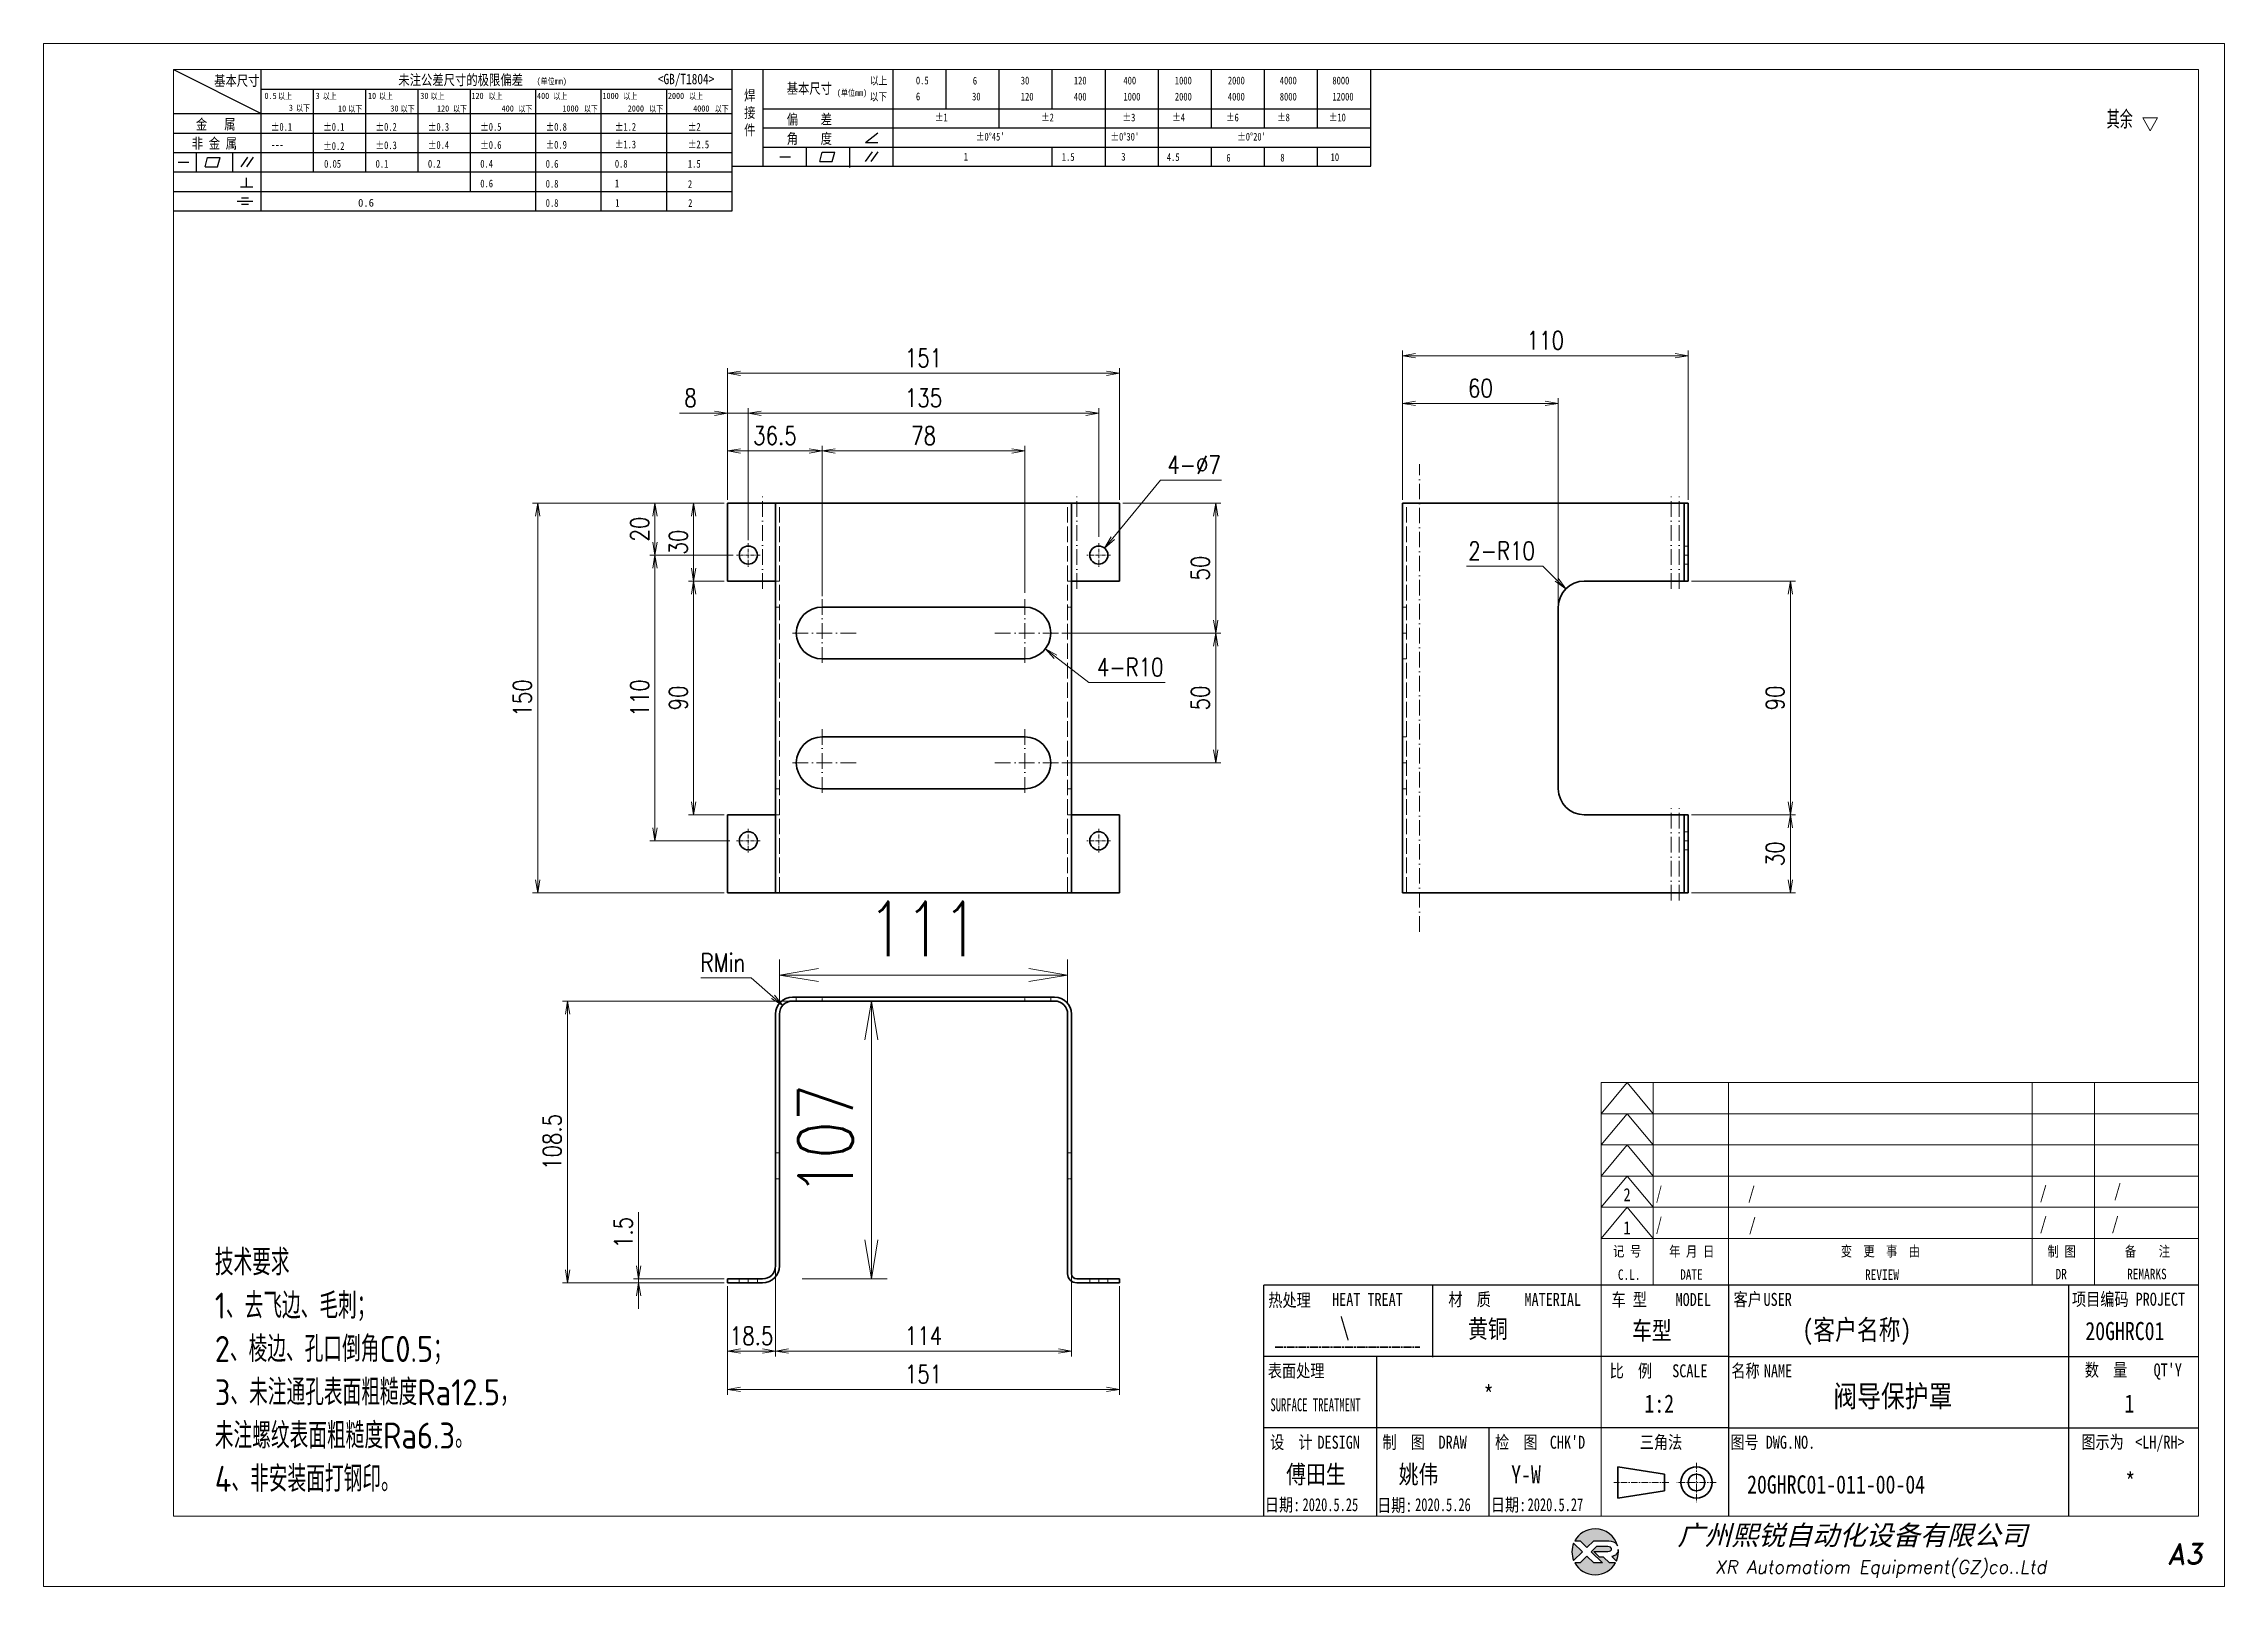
# Model space of a CAD drawing. Header units: millimetres. Extents: x 1333 to 209312, y -42879 to 359.
# Drawn here: x 136610 to 137450, y -1081 to -487 of the extents above; entities that cross this region are included whole.
import ezdxf
from ezdxf.enums import TextEntityAlignment as Align

# ---------------------------------------------------------------- set-up
doc = ezdxf.new("R2010")
doc.units = ezdxf.units.MM
doc.header["$LTSCALE"] = 0.5
for name, pattern in [('AM_ISO08W050x2', [9, 6, -0.75, 1.5, -0.75]), ('CENTER', [2, 1.25, -0.25, 0.25, -0.25]), ('DASHDOT', [18.5, 12, -3, 0.5, -3]), ('DASHED', [15, 12, -3]), ('DOT2', [0.125, 0, -0.125])]:
    doc.linetypes.add(name, pattern=pattern)
for name, color, linetype, lineweight in [('CENTER', 2, 'DASHDOT', 15), ('DRAWING', 7, 'Continuous', 35), ('HIDDEN', 1, 'DASHED', 18), ('中心线', 2, 'AM_ISO08W050x2', 18), ('图框', 7, 'Continuous', 18), ('标注线', 3, 'Continuous', 18), ('热处理', 7, 'Continuous', 20), ('粗点划线', 6, 'AM_ISO08W050x2', 35)]:
    doc.layers.add(name, color=color, linetype=linetype, lineweight=lineweight)
for name, color, linetype in [('DIM', 3, 'Continuous'), ('layer 1', 7, 'Continuous'), ('图\\M+19E79\\M+195B6\\M+18E9A', 7, 'Continuous'), ('图号', 7, 'Continuous'), ('图名', 7, 'Continuous'), ('数量', 7, 'Continuous'), ('材质', 7, 'Continuous'), ('表面处理', 7, 'Continuous'), ('车型', 7, 'Continuous')]:
    doc.layers.add(name, color=color, linetype=linetype)
doc.layers.add('打印', color=7, linetype='Continuous', lineweight=15, plot=False)
doc.layers.add('打印-禁用', color=7, linetype='Continuous', lineweight=15, plot=False)
doc.styles.add('DIM', font='romans.shx', dxfattribs={"width": 0.8, "bigfont": 'bigfont.shx'})
doc.styles.get("Standard").update_dxf_attribs({"font": 'simplex.shx'})
doc.styles.add('STYLE1', font='')
doc.styles.add('国标', font='simfang.ttf', dxfattribs={"width": 0.8})
doc.styles.add('机械长仿宋', font='gbenor.shx', dxfattribs={"height": 1, "bigfont": 'gbcbig.shx'})
doc.styles.add('标题\\M+18E9A', font='romand.shx', dxfattribs={"oblique": 10, "bigfont": 'bigfont.shx'})
doc.styles.get('STYLE1').set_extended_font_data('SimSun')
doc.dimstyles.new('XR 1-2$0', dxfattribs={"dimscale": 2, "dimtxt": 3.5, "dimasz": 2.5, "dimexe": 1, "dimexo": 0.625, "dimgap": 1.2, "dimtad": 1, "dimdsep": 46, "dimtxsty": 'DIM', "dimblk": 'OPEN', "dimcen": 0, "dimclrd": 8, "dimclre": 8, "dimclrt": 2, "dimazin": 2, "dimtfac": 0.5, "dimtmove": 0, "dimatfit": 3, "dimldrblk": 'OPEN', "dimfxl": 0, "dimtolj": 2, "dimlwd": 13, "dimlwe": 13, "dimarcsym": 0})
doc.dimstyles.new('XR 1-2$3', dxfattribs={"dimscale": 2, "dimtxt": 3.5, "dimasz": 2.5, "dimexe": 1, "dimexo": 0.625, "dimgap": 1.2, "dimtad": 1, "dimtoh": 1, "dimdsep": 46, "dimtxsty": 'DIM', "dimblk": 'OPEN', "dimcen": 0, "dimclrd": 8, "dimclre": 8, "dimclrt": 2, "dimazin": 2, "dimtfac": 0.5, "dimtofl": 0, "dimtmove": 0, "dimatfit": 3, "dimldrblk": 'OPEN', "dimfxl": 0, "dimtolj": 2, "dimlwd": 18, "dimlwe": 18, "dimarcsym": 0})
doc.dimstyles.new('XR 1-2$4', dxfattribs={"dimscale": 2, "dimtxt": 3.5, "dimasz": 2.5, "dimexe": 1, "dimexo": 0.625, "dimgap": 1.2, "dimtad": 1, "dimtoh": 1, "dimdsep": 46, "dimtxsty": 'DIM', "dimblk": 'OPEN', "dimcen": 0, "dimclrd": 8, "dimclre": 8, "dimclrt": 2, "dimazin": 2, "dimtfac": 0.5, "dimtofl": 0, "dimtmove": 0, "dimatfit": 3, "dimldrblk": 'OPEN', "dimfxl": 0, "dimtolj": 2, "dimlwd": 18, "dimlwe": 18, "dimarcsym": 0})
doc.dimstyles.new('XR 1-6', dxfattribs={"dimscale": 6, "dimtxt": 3.5, "dimasz": 2.5, "dimexe": 1, "dimexo": 0.625, "dimgap": 1.2, "dimtad": 1, "dimdsep": 46, "dimtxsty": 'DIM', "dimblk": 'OPEN', "dimcen": 0, "dimclrd": 8, "dimclre": 8, "dimclrt": 2, "dimazin": 2, "dimtfac": 0.5, "dimtmove": 0, "dimatfit": 3, "dimldrblk": 'OPEN', "dimfxl": 0, "dimtolj": 2, "dimlwd": 18, "dimlwe": 18, "dimarcsym": 0})

msp = doc.modelspace()

# ---------------------------------------------------------------- texts
at = {"layer": '图\\M+19E79\\M+195B6\\M+18E9A', "color": 3, "style": '国标'}
for s, height, width, p in [('2', 5, 0.8, (137218.971, -933.117)), ('/', 5, 0.705904, (137231.435, -932.486)), ('/', 5, 0.8, (137266.906, -932.486)), ('/', 5, 0.8, (137379.316, -932.288)), ('/', 5, 0.8, (137407.906, -931.547)), ('/', 5, 0.705904, (137231.435, -944.486)), ('/', 5, 0.8, (137267.25, -944.655)), ('/', 5, 0.8, (137379.316, -944.288)), ('/', 5, 0.8, (137406.979, -944.267)), ('1', 5, 0.8, (137218.949, -945.838)), ('    (客户名称)', 7.7, 0.8, (137271.105, -986.468)), ('20GHRC01', 7, 0.8, (137396.85, -986.61)), ('1:2', 7, 0.8, (137227.017, -1014.564)), ('傅田生', 7, 0.8, (137089.012, -1041.797)), ('姚伟', 7, 0.8, (137132.372, -1041.797)), ('Y-W', 7, 0.8, (137175.692, -1041.797)), ('2020.5.25', 5, 0.7, (137095.342, -1052.47)), ('2020.5.26', 5, 0.7, (137138.702, -1052.47)), ('2020.5.27', 5, 0.7, (137182.022, -1052.47))]:
    msp.add_text(s, height=height, dxfattribs=dict(at, width=width)).set_placement(p)
at = {"layer": '图\\M+19E79\\M+195B6\\M+18E9A', "color": 3, "style": '国标', "width": 0.8}
msp.add_text('*', height=7, dxfattribs=at).set_placement((137414.159, -1044.597), align=Align.CENTER)
at = {"layer": '图号', "color": 3, "style": '国标', "width": 0.8}
msp.add_text('20GHRC01-011-00-04', height=7, dxfattribs=at).set_placement((137266.574, -1045.683))
at = {"layer": '图名', "color": 3, "style": '国标', "width": 0.8}
msp.add_text('阀导保护罩', height=8.4, dxfattribs=at).set_placement((137322.72, -1012.403), align=Align.CENTER)
at = {"layer": '数量', "color": 3, "style": '国标', "width": 0.8}
msp.add_text('1', height=7, dxfattribs=at).set_placement((137413.851, -1014.533), align=Align.CENTER)
at = {"layer": '材质', "color": 3, "style": '国标', "width": 0.8}
msp.add_text('黄铜', height=7, dxfattribs=at).set_placement((137166.732, -985.79), align=Align.CENTER)
at = {"layer": '标注线', "color": 2, "insert": (136676.363, -1045.093), "char_height": 10, "width": 114.82461, "attachment_point": 7, "style": '机械长仿宋'}
msp.add_mtext('\\A2;技术要求\\P1、去飞边、毛刺；\\P2、棱边、孔口倒角C0.5；\\P3、未注通孔表面粗糙度Ra12.5，\\P未注螺纹表面粗糙度Ra6.3。\\P4、非安装面打钢印。', dxfattribs=at)
at = {"layer": '热处理', "color": 3, "style": '国标', "width": 0.8}
msp.add_text('\\', height=7, dxfattribs=at).set_placement((137111.575, -985.037), align=Align.CENTER)
at = {"layer": '表面处理', "color": 3, "style": '国标', "width": 0.8}
msp.add_text('*', height=7, dxfattribs=at).set_placement((137167.016, -1011.143), align=Align.CENTER)
at = {"layer": '车型', "color": 3, "style": '国标', "width": 0.8}
msp.add_text('  车型', height=7, dxfattribs=at).set_placement((137214.626, -986.438))

# ---------------------------------------------------------------- blocks, each defined once
blk = doc.blocks.new('XR')
at = {"true_color": 0xfc8000}
h = blk.add_hatch(color=30, dxfattribs=at)
h.set_gradient(color1=(252, 128, 0), rotation=240, one_color=1, tint=1, name='INVCURVED')
edge = h.paths.add_edge_path()
edge.add_spline(control_points=[(-434.18, -5928.47), (-433.9, -5928.74), (-433.63, -5929.01), (-433.63, -5929.01), (-433.63, -5929.01), (-433.63, -5929.01), (-433.36, -5928.74), (-433.09, -5928.47)], knot_values=[0.5625, 0.5625, 0.5625, 0.5625, 0.625, 0.625, 0.625, 0.625, 0.6875, 0.6875, 0.6875, 0.6875], degree=3, periodic=0)
edge.add_spline(control_points=[(-433.09, -5928.47), (-432.82, -5928.2), (-432.54, -5927.93), (-432.54, -5927.93), (-432.54, -5927.93), (-432.54, -5927.93), (-432.04, -5927.93), (-431.53, -5927.93)], knot_values=[0.4375, 0.4375, 0.4375, 0.4375, 0.5, 0.5, 0.5, 0.5, 0.5625, 0.5625, 0.5625, 0.5625], degree=3, periodic=0)
edge.add_spline(control_points=[(-431.53, -5927.93), (-431.03, -5927.93), (-430.52, -5927.93), (-430.52, -5927.93), (-430.52, -5927.93), (-430, -5927.93), (-429.43, -5927.96), (-429.01, -5928.33)], knot_values=[0.25, 0.25, 0.25, 0.25, 0.3125, 0.3125, 0.3125, 0.3125, 0.4375, 0.4375, 0.4375, 0.4375], degree=3, periodic=0)
edge.add_spline(control_points=[(-429.01, -5928.33), (-428.88, -5928.44), (-428.78, -5928.59), (-428.71, -5928.75)], knot_values=[0.125, 0.125, 0.125, 0.125, 0.25, 0.25, 0.25, 0.25], degree=3, periodic=0)
edge.add_spline(control_points=[(-428.71, -5928.75), (-429.13, -5927.18), (-430.58, -5926.02), (-432.31, -5926.02)], knot_values=[0, 0, 0, 0, 0.125, 0.125, 0.125, 0.125], degree=3, periodic=0)
edge.add_spline(control_points=[(-432.31, -5926.02), (-433.72, -5926.02), (-434.94, -5926.79), (-435.58, -5927.93)], knot_values=[0.875, 0.875, 0.875, 0.875, 1, 1, 1, 1], degree=3, periodic=0)
edge.add_spline(control_points=[(-435.58, -5927.93), (-435.58, -5927.93), (-434.72, -5927.93), (-434.72, -5927.93), (-434.72, -5927.93), (-434.72, -5927.93), (-434.45, -5928.2), (-434.18, -5928.47)], knot_values=[0.6875, 0.6875, 0.6875, 0.6875, 0.8125, 0.8125, 0.8125, 0.8125, 0.875, 0.875, 0.875, 0.875], degree=3, periodic=0)
edge = h.paths.add_edge_path()
edge.add_spline(control_points=[(-434.79, -5929.26), (-435.04, -5929.02), (-435.34, -5928.72), (-435.54, -5928.53)], knot_values=[0.562504, 0.562504, 0.562504, 0.562504, 0.656252, 0.656252, 0.656252, 0.656252], degree=3, periodic=0)
edge.add_spline(control_points=[(-435.54, -5928.53), (-435.67, -5928.4), (-435.76, -5928.31), (-435.76, -5928.31), (-435.76, -5928.31), (-435.94, -5928.74), (-436.03, -5929.21), (-436.03, -5929.71)], knot_values=[0.25, 0.25, 0.25, 0.25, 0.312504, 0.312504, 0.312504, 0.312504, 0.562504, 0.562504, 0.562504, 0.562504], degree=3, periodic=0)
edge.add_spline(control_points=[(-436.03, -5929.71), (-436.03, -5930.2), (-435.94, -5930.67), (-435.76, -5931.1), (-435.76, -5931.1), (-435.4, -5930.75), (-435.05, -5930.4)], knot_values=[0.874998, 0.874998, 0.874998, 0.874998, 1.124998, 1.124998, 1.124998, 1.25, 1.25, 1.25, 1.25], degree=3, periodic=0)
edge.add_spline(control_points=[(-435.05, -5930.4), (-434.7, -5930.05), (-434.34, -5929.71), (-434.34, -5929.71), (-434.34, -5929.71), (-434.34, -5929.71), (-434.34, -5929.71), (-434.34, -5929.71)], knot_values=[0.749878, 0.749878, 0.749878, 0.749878, 0.874875, 0.874875, 0.874875, 0.874875, 0.874998, 0.874998, 0.874998, 0.874998], degree=3, periodic=0)
edge.add_spline(control_points=[(-434.34, -5929.71), (-434.34, -5929.71), (-434.34, -5929.71), (-434.34, -5929.71)], knot_values=[0.749634, 0.749634, 0.749634, 0.749634, 0.749817, 0.749817, 0.749817, 0.749817], degree=3, periodic=0)
edge.add_spline(control_points=[(-434.35, -5929.7), (-434.35, -5929.7), (-434.35, -5929.7), (-434.35, -5929.7)], knot_values=[0.738281, 0.738281, 0.738281, 0.738281, 0.742188, 0.742188, 0.742188, 0.742188], degree=3, periodic=0)
edge.add_spline(control_points=[(-434.35, -5929.7), (-434.36, -5929.69), (-434.37, -5929.68), (-434.38, -5929.67)], knot_values=[0.726563, 0.726563, 0.726563, 0.726563, 0.738281, 0.738281, 0.738281, 0.738281], degree=3, periodic=0)
edge.add_spline(control_points=[(-434.38, -5929.67), (-434.38, -5929.66), (-434.39, -5929.65), (-434.4, -5929.65)], knot_values=[0.718751, 0.718751, 0.718751, 0.718751, 0.726563, 0.726563, 0.726563, 0.726563], degree=3, periodic=0)
edge.add_spline(control_points=[(-434.4, -5929.65), (-434.42, -5929.63), (-434.45, -5929.6), (-434.47, -5929.58)], knot_values=[0.703126, 0.703126, 0.703126, 0.703126, 0.718751, 0.718751, 0.718751, 0.718751], degree=3, periodic=0)
edge.add_spline(control_points=[(-434.47, -5929.58), (-434.5, -5929.55), (-434.53, -5929.52), (-434.56, -5929.49)], knot_values=[0.687501, 0.687501, 0.687501, 0.687501, 0.703126, 0.703126, 0.703126, 0.703126], degree=3, periodic=0)
edge.add_spline(control_points=[(-434.56, -5929.49), (-434.63, -5929.42), (-434.71, -5929.35), (-434.79, -5929.26)], knot_values=[0.656252, 0.656252, 0.656252, 0.656252, 0.687501, 0.687501, 0.687501, 0.687501], degree=3, periodic=0)
at = {"true_color": 0x0348ff}
h = blk.add_hatch(color=160, dxfattribs=at)
h.set_gradient(color1=(3, 72, 255), color2=(0, 41, 153), one_color=1, tint=0.3, name='HEMISPHERICAL')
edge = h.paths.add_edge_path()
edge.add_spline(control_points=[(-432.54, -5929.67), (-432.26, -5929.95), (-431.94, -5930.23), (-431.66, -5930.51), (-431.66, -5930.51), (-431.66, -5930.51), (-431.66, -5930.51), (-431.66, -5930.51)], knot_values=[0.736842, 0.736842, 0.736842, 0.736842, 0.789474, 0.789474, 0.789474, 0.789474, 0.802633, 0.802633, 0.802633, 0.802633], degree=3, periodic=0)
edge.add_spline(control_points=[(-431.66, -5930.51), (-431.65, -5930.51), (-431.65, -5930.52), (-431.65, -5930.52)], knot_values=[0.802633, 0.802633, 0.802633, 0.802633, 0.815791, 0.815791, 0.815791, 0.815791], degree=3, periodic=0)
edge.add_spline(control_points=[(-431.65, -5930.52), (-431.64, -5930.53), (-431.64, -5930.53), (-431.64, -5930.53)], knot_values=[0.815791, 0.815791, 0.815791, 0.815791, 0.82237, 0.82237, 0.82237, 0.82237], degree=3, periodic=0)
edge.add_spline(control_points=[(-431.64, -5930.53), (-431.64, -5930.53), (-431.64, -5930.53), (-431.63, -5930.54)], knot_values=[0.82237, 0.82237, 0.82237, 0.82237, 0.828949, 0.828949, 0.828949, 0.828949], degree=3, periodic=0)
edge.add_spline(control_points=[(-431.63, -5930.54), (-431.63, -5930.54), (-431.63, -5930.54), (-431.63, -5930.54), (-431.63, -5930.54), (-431.63, -5930.54), (-431.59, -5930.54), (-431.52, -5930.54)], knot_values=[0.841901, 0.841901, 0.841901, 0.841901, 0.842105, 0.842105, 0.842105, 0.842105, 0.855264, 0.855264, 0.855264, 0.855264], degree=3, periodic=0)
edge.add_spline(control_points=[(-431.52, -5930.54), (-431.46, -5930.54), (-431.38, -5930.54), (-431.3, -5930.54)], knot_values=[0.855264, 0.855264, 0.855264, 0.855264, 0.868422, 0.868422, 0.868422, 0.868422], degree=3, periodic=0)
edge.add_spline(control_points=[(-431.3, -5930.54), (-431.26, -5930.54), (-431.22, -5930.54), (-431.18, -5930.54)], knot_values=[0.868422, 0.868422, 0.868422, 0.868422, 0.875, 0.875, 0.875, 0.875], degree=3, periodic=0)
edge.add_spline(control_points=[(-431.18, -5930.54), (-431.14, -5930.54), (-431.1, -5930.54), (-431.07, -5930.54)], knot_values=[0.875, 0.875, 0.875, 0.875, 0.881579, 0.881579, 0.881579, 0.881579], degree=3, periodic=0)
edge.add_spline(control_points=[(-431.07, -5930.54), (-431.05, -5930.54), (-431.04, -5930.54), (-431.03, -5930.54)], knot_values=[0.881579, 0.881579, 0.881579, 0.881579, 0.884869, 0.884869, 0.884869, 0.884869], degree=3, periodic=0)
edge.add_spline(control_points=[(-431.03, -5930.54), (-431.02, -5930.54), (-431, -5930.54), (-431, -5930.54)], knot_values=[0.884869, 0.884869, 0.884869, 0.884869, 0.888158, 0.888158, 0.888158, 0.888158], degree=3, periodic=0)
edge.add_spline(control_points=[(-431, -5930.54), (-430.99, -5930.54), (-430.99, -5930.54), (-430.98, -5930.54)], knot_values=[0.888158, 0.888158, 0.888158, 0.888158, 0.889803, 0.889803, 0.889803, 0.889803], degree=3, periodic=0)
edge.add_spline(control_points=[(-430.98, -5930.54), (-430.98, -5930.54), (-430.98, -5930.54), (-430.97, -5930.54)], knot_values=[0.889803, 0.889803, 0.889803, 0.889803, 0.891447, 0.891447, 0.891447, 0.891447], degree=3, periodic=0)
edge.add_spline(control_points=[(-430.97, -5930.54), (-430.97, -5930.54), (-430.97, -5930.54), (-430.97, -5930.54)], knot_values=[0.891447, 0.891447, 0.891447, 0.891447, 0.89227, 0.89227, 0.89227, 0.89227], degree=3, periodic=0)
edge.add_spline(control_points=[(-430.97, -5930.54), (-430.97, -5930.54), (-430.97, -5930.54), (-430.97, -5930.54)], knot_values=[0.89227, 0.89227, 0.89227, 0.89227, 0.893092, 0.893092, 0.893092, 0.893092], degree=3, periodic=0)
edge.add_spline(control_points=[(-430.97, -5930.54), (-430.97, -5930.54), (-430.97, -5930.54), (-430.97, -5930.54)], knot_values=[0.893092, 0.893092, 0.893092, 0.893092, 0.893503, 0.893503, 0.893503, 0.893503], degree=3, periodic=0)
edge.add_spline(control_points=[(-430.97, -5930.54), (-430.97, -5930.54), (-430.97, -5930.54), (-430.97, -5930.54)], knot_values=[0.893503, 0.893503, 0.893503, 0.893503, 0.893914, 0.893914, 0.893914, 0.893914], degree=3, periodic=0)
edge.add_spline(control_points=[(-430.97, -5930.54), (-430.97, -5930.54), (-430.97, -5930.54), (-430.97, -5930.54)], knot_values=[0.893914, 0.893914, 0.893914, 0.893914, 0.89412, 0.89412, 0.89412, 0.89412], degree=3, periodic=0)
edge.add_spline(control_points=[(-430.97, -5930.54), (-430.97, -5930.54), (-430.97, -5930.54), (-430.97, -5930.54)], knot_values=[0.89412, 0.89412, 0.89412, 0.89412, 0.894326, 0.894326, 0.894326, 0.894326], degree=3, periodic=0)
edge.add_spline(control_points=[(-430.97, -5930.54), (-430.97, -5930.54), (-430.97, -5930.54), (-430.97, -5930.54)], knot_values=[0.894428, 0.894428, 0.894428, 0.894428, 0.894531, 0.894531, 0.894531, 0.894531], degree=3, periodic=0)
edge.add_spline(control_points=[(-430.97, -5930.54), (-430.97, -5930.54), (-430.97, -5930.54), (-430.97, -5930.54)], knot_values=[0.894531, 0.894531, 0.894531, 0.894531, 0.894583, 0.894583, 0.894583, 0.894583], degree=3, periodic=0)
edge.add_spline(control_points=[(-430.97, -5930.54), (-430.97, -5930.54), (-430.97, -5930.54), (-430.97, -5930.54), (-430.97, -5930.54), (-430.97, -5930.54), (-430.73, -5930.78), (-430.49, -5931.01)], knot_values=[0.894685, 0.894685, 0.894685, 0.894685, 0.894737, 0.894737, 0.894737, 0.894737, 0.921052, 0.921052, 0.921052, 0.921052], degree=3, periodic=0)
edge.add_spline(control_points=[(-430.49, -5931.01), (-430.26, -5931.24), (-430.02, -5931.48), (-430.02, -5931.48)], knot_values=[0.921052, 0.921052, 0.921052, 0.921052, 0.947368, 0.947368, 0.947368, 0.947368], degree=3, periodic=0)
edge.add_spline(control_points=[(-430.02, -5931.48), (-430.02, -5931.48), (-430.02, -5931.48), (-430.02, -5931.48)], knot_values=[0.947522, 0.947522, 0.947522, 0.947522, 0.947573, 0.947573, 0.947573, 0.947573], degree=3, periodic=0)
edge.add_spline(control_points=[(-430.02, -5931.48), (-430.02, -5931.48), (-430.02, -5931.48), (-430.02, -5931.48)], knot_values=[0.947573, 0.947573, 0.947573, 0.947573, 0.947676, 0.947676, 0.947676, 0.947676], degree=3, periodic=0)
edge.add_spline(control_points=[(-430.02, -5931.48), (-430.02, -5931.48), (-430.02, -5931.48), (-430.02, -5931.48)], knot_values=[0.947676, 0.947676, 0.947676, 0.947676, 0.947779, 0.947779, 0.947779, 0.947779], degree=3, periodic=0)
edge.add_spline(control_points=[(-430.02, -5931.48), (-430.02, -5931.48), (-430.02, -5931.48), (-430.02, -5931.48)], knot_values=[0.947779, 0.947779, 0.947779, 0.947779, 0.947984, 0.947984, 0.947984, 0.947984], degree=3, periodic=0)
edge.add_spline(control_points=[(-430.02, -5931.48), (-430.02, -5931.48), (-430.02, -5931.48), (-430.02, -5931.48)], knot_values=[0.947984, 0.947984, 0.947984, 0.947984, 0.94819, 0.94819, 0.94819, 0.94819], degree=3, periodic=0)
edge.add_spline(control_points=[(-430.02, -5931.48), (-430.02, -5931.48), (-430.02, -5931.48), (-430.02, -5931.48)], knot_values=[0.94819, 0.94819, 0.94819, 0.94819, 0.948601, 0.948601, 0.948601, 0.948601], degree=3, periodic=0)
edge.add_spline(control_points=[(-430.02, -5931.48), (-430.02, -5931.48), (-430.02, -5931.48), (-430.02, -5931.48)], knot_values=[0.948601, 0.948601, 0.948601, 0.948601, 0.949012, 0.949012, 0.949012, 0.949012], degree=3, periodic=0)
edge.add_spline(control_points=[(-430.02, -5931.48), (-430.02, -5931.48), (-430.01, -5931.48), (-430.01, -5931.48)], knot_values=[0.949012, 0.949012, 0.949012, 0.949012, 0.949834, 0.949834, 0.949834, 0.949834], degree=3, periodic=0)
edge.add_spline(control_points=[(-430.01, -5931.48), (-430.01, -5931.48), (-430.01, -5931.48), (-430.01, -5931.48)], knot_values=[0.949834, 0.949834, 0.949834, 0.949834, 0.950657, 0.950657, 0.950657, 0.950657], degree=3, periodic=0)
edge.add_spline(control_points=[(-430.01, -5931.48), (-430.01, -5931.48), (-430, -5931.48), (-430, -5931.48)], knot_values=[0.950657, 0.950657, 0.950657, 0.950657, 0.952301, 0.952301, 0.952301, 0.952301], degree=3, periodic=0)
edge.add_spline(control_points=[(-430, -5931.48), (-429.99, -5931.48), (-429.98, -5931.48), (-429.98, -5931.48)], knot_values=[0.952301, 0.952301, 0.952301, 0.952301, 0.953946, 0.953946, 0.953946, 0.953946], degree=3, periodic=0)
edge.add_spline(control_points=[(-429.98, -5931.48), (-429.96, -5931.48), (-429.95, -5931.48), (-429.93, -5931.48)], knot_values=[0.953946, 0.953946, 0.953946, 0.953946, 0.957236, 0.957236, 0.957236, 0.957236], degree=3, periodic=0)
edge.add_spline(control_points=[(-429.93, -5931.48), (-429.91, -5931.48), (-429.89, -5931.48), (-429.87, -5931.48)], knot_values=[0.957236, 0.957236, 0.957236, 0.957236, 0.960525, 0.960525, 0.960525, 0.960525], degree=3, periodic=0)
edge.add_spline(control_points=[(-429.87, -5931.48), (-429.82, -5931.48), (-429.77, -5931.48), (-429.71, -5931.48)], knot_values=[0.960525, 0.960525, 0.960525, 0.960525, 0.967104, 0.967104, 0.967104, 0.967104], degree=3, periodic=0)
edge.add_spline(control_points=[(-429.71, -5931.48), (-429.65, -5931.48), (-429.59, -5931.48), (-429.53, -5931.48)], knot_values=[0.967104, 0.967104, 0.967104, 0.967104, 0.973683, 0.973683, 0.973683, 0.973683], degree=3, periodic=0)
edge.add_spline(control_points=[(-429.53, -5931.48), (-429.41, -5931.48), (-429.29, -5931.48), (-429.19, -5931.48)], knot_values=[0.973683, 0.973683, 0.973683, 0.973683, 0.98684, 0.98684, 0.98684, 0.98684], degree=3, periodic=0)
edge.add_spline(control_points=[(-429.19, -5931.48), (-429.1, -5931.48), (-429.04, -5931.48), (-429.04, -5931.48), (-429.67, -5932.62), (-430.9, -5933.39), (-432.31, -5933.39)], knot_values=[0.98684, 0.98684, 0.98684, 0.98684, 1, 1, 1, 1.052632, 1.052632, 1.052632, 1.052632], degree=3, periodic=0)
edge.add_spline(control_points=[(-432.31, -5933.39), (-433.72, -5933.39), (-434.94, -5932.62), (-435.58, -5931.48), (-435.58, -5931.48), (-435.58, -5931.48), (-435.36, -5931.48), (-435.15, -5931.48)], knot_values=[0.052632, 0.052632, 0.052632, 0.052632, 0.105263, 0.105263, 0.105263, 0.105263, 0.131579, 0.131579, 0.131579, 0.131579], degree=3, periodic=0)
edge.add_spline(control_points=[(-435.15, -5931.48), (-434.93, -5931.48), (-434.72, -5931.48), (-434.72, -5931.48), (-434.72, -5931.48), (-434.72, -5931.48), (-434.45, -5931.21), (-434.18, -5930.94)], knot_values=[0.131579, 0.131579, 0.131579, 0.131579, 0.157895, 0.157895, 0.157895, 0.157895, 0.184211, 0.184211, 0.184211, 0.184211], degree=3, periodic=0)
edge.add_spline(control_points=[(-434.18, -5930.94), (-433.9, -5930.67), (-433.63, -5930.4), (-433.63, -5930.4), (-433.63, -5930.4), (-433.63, -5930.4), (-433.36, -5930.67), (-433.09, -5930.94)], knot_values=[0.184211, 0.184211, 0.184211, 0.184211, 0.210526, 0.210526, 0.210526, 0.210526, 0.236842, 0.236842, 0.236842, 0.236842], degree=3, periodic=0)
edge.add_spline(control_points=[(-433.09, -5930.94), (-432.82, -5931.21), (-432.54, -5931.48), (-432.54, -5931.48), (-432.54, -5931.48), (-432.54, -5931.48), (-432.19, -5931.48), (-431.83, -5931.48)], knot_values=[0.236842, 0.236842, 0.236842, 0.236842, 0.263158, 0.263158, 0.263158, 0.263158, 0.289474, 0.289474, 0.289474, 0.289474], degree=3, periodic=0)
edge.add_spline(control_points=[(-431.83, -5931.48), (-431.48, -5931.48), (-431.12, -5931.48), (-431.12, -5931.48), (-431.12, -5931.48), (-431.12, -5931.48), (-431.57, -5931.03), (-432.02, -5930.59)], knot_values=[0.289474, 0.289474, 0.289474, 0.289474, 0.315789, 0.315789, 0.315789, 0.315789, 0.342105, 0.342105, 0.342105, 0.342105], degree=3, periodic=0)
edge.add_spline(control_points=[(-432.02, -5930.59), (-432.47, -5930.15), (-432.92, -5929.71), (-432.92, -5929.71), (-432.92, -5929.71), (-432.92, -5929.71), (-432.71, -5929.5), (-432.5, -5929.29)], knot_values=[0.342105, 0.342105, 0.342105, 0.342105, 0.368421, 0.368421, 0.368421, 0.368421, 0.394737, 0.394737, 0.394737, 0.394737], degree=3, periodic=0)
edge.add_spline(control_points=[(-432.5, -5929.29), (-432.3, -5929.09), (-432.09, -5928.88), (-432.09, -5928.88)], knot_values=[0.394737, 0.394737, 0.394737, 0.394737, 0.421053, 0.421053, 0.421053, 0.421053], degree=3, periodic=0)
edge.add_spline(control_points=[(-432.09, -5928.88), (-432.09, -5928.88), (-432.06, -5928.86), (-432.06, -5928.86)], knot_values=[0.421053, 0.421053, 0.421053, 0.421053, 0.473684, 0.473684, 0.473684, 0.473684], degree=3, periodic=0)
edge.add_spline(control_points=[(-432.06, -5928.86), (-432.06, -5928.86), (-432.06, -5928.86), (-432.06, -5928.86), (-432.06, -5928.86), (-432.06, -5928.86), (-430.4, -5928.86), (-430.26, -5928.86)], knot_values=[0.473684, 0.473684, 0.473684, 0.473684, 0.473684, 0.473684, 0.473684, 0.473684, 0.526316, 0.526316, 0.526316, 0.526316], degree=3, periodic=0)
edge.add_spline(control_points=[(-430.26, -5928.86), (-429.54, -5928.86), (-429.62, -5929.4), (-429.83, -5929.55)], knot_values=[0.526316, 0.526316, 0.526316, 0.526316, 0.578947, 0.578947, 0.578947, 0.578947], degree=3, periodic=0)
edge.add_spline(control_points=[(-429.83, -5929.55), (-429.94, -5929.62), (-430.08, -5929.65), (-430.26, -5929.65), (-430.26, -5929.65), (-430.26, -5929.65), (-430.48, -5929.65), (-430.71, -5929.66)], knot_values=[0.578947, 0.578947, 0.578947, 0.578947, 0.631579, 0.631579, 0.631579, 0.631579, 0.657895, 0.657895, 0.657895, 0.657895], degree=3, periodic=0)
edge.add_spline(control_points=[(-430.71, -5929.66), (-430.93, -5929.66), (-431.15, -5929.67), (-431.15, -5929.67), (-431.15, -5929.67), (-431.15, -5929.67), (-432.54, -5929.67), (-432.54, -5929.67)], knot_values=[0.657895, 0.657895, 0.657895, 0.657895, 0.684211, 0.684211, 0.684211, 0.684211, 0.736842, 0.736842, 0.736842, 0.736842], degree=3, periodic=0)
edge = h.paths.add_edge_path()
edge.add_spline(control_points=[(-428.6, -5929.32), (-428.61, -5929.67), (-428.76, -5930), (-429.06, -5930.22)], knot_values=[0.8, 0.8, 0.8, 0.8, 1, 1, 1, 1], degree=3, periodic=0)
edge.add_spline(control_points=[(-429.06, -5930.22), (-429.22, -5930.34), (-429.41, -5930.43), (-429.61, -5930.48)], knot_values=[0.6, 0.6, 0.6, 0.6, 0.8, 0.8, 0.8, 0.8], degree=3, periodic=0)
edge.add_spline(control_points=[(-429.61, -5930.48), (-429.61, -5930.48), (-428.9, -5931.19), (-428.9, -5931.19), (-428.9, -5931.19), (-428.69, -5930.73), (-428.58, -5930.23), (-428.58, -5929.71)], knot_values=[0.2, 0.2, 0.2, 0.2, 0.4, 0.4, 0.4, 0.4, 0.6, 0.6, 0.6, 0.6], degree=3, periodic=0)
edge.add_spline(control_points=[(-428.58, -5929.71), (-428.58, -5929.58), (-428.59, -5929.45), (-428.6, -5929.32)], knot_values=[0, 0, 0, 0, 0.2, 0.2, 0.2, 0.2], degree=3, periodic=0)
at = {"layer": 'layer 1', "color": 30}
for points, knots in [([(-435.76, -5931.1), (-435.94, -5930.67), (-436.03, -5930.2), (-436.03, -5929.71), (-436.03, -5929.71), (-436.03, -5929.21), (-435.94, -5928.74), (-435.76, -5928.31), (-435.76, -5928.31), (-435.76, -5928.31), (-434.34, -5929.71), (-434.34, -5929.71), (-434.34, -5929.71), (-434.34, -5929.71), (-435.76, -5931.1), (-435.76, -5931.1)], [0, 0, 0, 0, 0.25, 0.25, 0.25, 0.25, 0.5, 0.5, 0.5, 0.5, 0.75, 0.75, 0.75, 0.75, 1, 1, 1, 1]), ([(-432.31, -5926.02), (-430.58, -5926.02), (-429.13, -5927.18), (-428.71, -5928.75), (-428.71, -5928.75), (-428.78, -5928.59), (-428.88, -5928.44), (-429.01, -5928.33), (-429.01, -5928.33), (-429.43, -5927.96), (-430, -5927.93), (-430.52, -5927.93), (-430.52, -5927.93), (-430.52, -5927.93), (-432.54, -5927.93), (-432.54, -5927.93), (-432.54, -5927.93), (-432.54, -5927.93), (-433.63, -5929.01), (-433.63, -5929.01), (-433.63, -5929.01), (-433.63, -5929.01), (-434.72, -5927.93), (-434.72, -5927.93), (-434.72, -5927.93), (-434.72, -5927.93), (-435.58, -5927.93), (-435.58, -5927.93), (-435.58, -5927.93), (-434.94, -5926.79), (-433.72, -5926.02), (-432.31, -5926.02)], [0, 0, 0, 0, 0.125, 0.125, 0.125, 0.125, 0.25, 0.25, 0.25, 0.25, 0.375, 0.375, 0.375, 0.375, 0.5, 0.5, 0.5, 0.5, 0.625, 0.625, 0.625, 0.625, 0.75, 0.75, 0.75, 0.75, 0.875, 0.875, 0.875, 0.875, 1, 1, 1, 1])]:
    blk.add_open_spline(points, degree=3, knots=knots, dxfattribs=at)
at = {"layer": 'layer 1', "color": 154}
for points, knots in [([(-429.04, -5931.48), (-429.67, -5932.62), (-430.9, -5933.39), (-432.31, -5933.39), (-432.31, -5933.39), (-433.72, -5933.39), (-434.94, -5932.62), (-435.58, -5931.48), (-435.58, -5931.48), (-435.58, -5931.48), (-434.72, -5931.48), (-434.72, -5931.48), (-434.72, -5931.48), (-434.72, -5931.48), (-433.63, -5930.4), (-433.63, -5930.4), (-433.63, -5930.4), (-433.63, -5930.4), (-432.54, -5931.48), (-432.54, -5931.48), (-432.54, -5931.48), (-432.54, -5931.48), (-431.12, -5931.48), (-431.12, -5931.48), (-431.12, -5931.48), (-431.12, -5931.48), (-432.92, -5929.71), (-432.92, -5929.71), (-432.92, -5929.71), (-432.92, -5929.71), (-432.09, -5928.88), (-432.09, -5928.88), (-432.09, -5928.88), (-432.09, -5928.88), (-432.06, -5928.86), (-432.06, -5928.86), (-432.06, -5928.86), (-432.06, -5928.86), (-430.4, -5928.86), (-430.26, -5928.86), (-430.26, -5928.86), (-429.54, -5928.86), (-429.62, -5929.4), (-429.83, -5929.55), (-429.83, -5929.55), (-429.94, -5929.62), (-430.08, -5929.65), (-430.26, -5929.65), (-430.26, -5929.65), (-430.26, -5929.65), (-431.15, -5929.67), (-431.15, -5929.67), (-431.15, -5929.67), (-431.15, -5929.67), (-432.54, -5929.67), (-432.54, -5929.67), (-432.54, -5929.67), (-432.26, -5929.95), (-431.94, -5930.23), (-431.66, -5930.51), (-431.66, -5930.51), (-431.66, -5930.51), (-431.63, -5930.54), (-431.63, -5930.54), (-431.63, -5930.54), (-431.63, -5930.54), (-430.97, -5930.54), (-430.97, -5930.54), (-430.97, -5930.54), (-430.97, -5930.54), (-430.02, -5931.48), (-430.02, -5931.48), (-430.02, -5931.48), (-430.02, -5931.48), (-429.04, -5931.48), (-429.04, -5931.48)], [0, 0, 0, 0, 0.052632, 0.052632, 0.052632, 0.052632, 0.105263, 0.105263, 0.105263, 0.105263, 0.157895, 0.157895, 0.157895, 0.157895, 0.210526, 0.210526, 0.210526, 0.210526, 0.263158, 0.263158, 0.263158, 0.263158, 0.315789, 0.315789, 0.315789, 0.315789, 0.368421, 0.368421, 0.368421, 0.368421, 0.421053, 0.421053, 0.421053, 0.421053, 0.473684, 0.473684, 0.473684, 0.473684, 0.526316, 0.526316, 0.526316, 0.526316, 0.578947, 0.578947, 0.578947, 0.578947, 0.631579, 0.631579, 0.631579, 0.631579, 0.684211, 0.684211, 0.684211, 0.684211, 0.736842, 0.736842, 0.736842, 0.736842, 0.789474, 0.789474, 0.789474, 0.789474, 0.842105, 0.842105, 0.842105, 0.842105, 0.894737, 0.894737, 0.894737, 0.894737, 0.947368, 0.947368, 0.947368, 0.947368, 1, 1, 1, 1]), ([(-428.6, -5929.32), (-428.59, -5929.45), (-428.58, -5929.58), (-428.58, -5929.71), (-428.58, -5929.71), (-428.58, -5930.23), (-428.69, -5930.73), (-428.9, -5931.19), (-428.9, -5931.19), (-428.9, -5931.19), (-429.61, -5930.48), (-429.61, -5930.48), (-429.61, -5930.48), (-429.41, -5930.43), (-429.22, -5930.34), (-429.06, -5930.22), (-429.06, -5930.22), (-428.76, -5930), (-428.61, -5929.67), (-428.6, -5929.32)], [0, 0, 0, 0, 0.2, 0.2, 0.2, 0.2, 0.4, 0.4, 0.4, 0.4, 0.6, 0.6, 0.6, 0.6, 0.8, 0.8, 0.8, 0.8, 1, 1, 1, 1])]:
    blk.add_open_spline(points, degree=3, knots=knots, dxfattribs=at)
blk = doc.blocks.new('GZDEH零件A3图框V01版')
at = {"layer": '中心线', "color": 1, "linetype": 'CENTER', "lineweight": 5, "ltscale": 2}
for p, q in [((3175.82, -1822.66), (3175.82, -1830.26)), ((3170.49, -1826.46), (3159.89, -1826.46)), ((3179.62, -1826.46), (3172.02, -1826.46))]:
    blk.add_line(p, q, dxfattribs=at)
at = {"layer": '图\\M+19E79\\M+195B6\\M+18E9A', "color": 9}
for p, q in [((2882.49, -1554.46), (2899.37, -1562.92)), ((2899.37, -1581.67), (2899.37, -1554.46)), ((2990.09, -1581.67), (2990.09, -1554.46)), ((2996.09, -1573.08), (2996.09, -1554.46)), ((3021.09, -1561.98), (3021.09, -1554.46)), ((3031.31, -1561.98), (3031.31, -1554.46)), ((3041.53, -1561.98), (3041.53, -1554.46)), ((3051.75, -1561.98), (3051.75, -1554.46)), ((3061.98, -1561.98), (3061.98, -1554.46)), ((3072.2, -1561.98), (3072.2, -1554.46)), ((3082.42, -1561.98), (3082.42, -1554.46)), ((3092.64, -1561.98), (3092.64, -1554.46)), ((3102.86, -1561.98), (3102.86, -1554.46)), ((3113.09, -1573.08), (3113.09, -1554.46)), ((2899.37, -1558.24), (2990.09, -1558.24)), ((2909.45, -1574.17), (2909.45, -1558.24)), ((2919.53, -1574.17), (2919.53, -1558.24)), ((2929.61, -1574.17), (2929.61, -1558.24)), ((2939.69, -1577.92), (2939.69, -1558.24)), ((2952.29, -1581.67), (2952.29, -1558.24)), ((2964.89, -1581.67), (2964.89, -1558.24)), ((2977.49, -1581.67), (2977.49, -1558.24)), ((2996.09, -1561.98), (3113.09, -1561.98)), ((3021.09, -1573.08), (3021.09, -1561.98)), ((3041.53, -1565.68), (3041.53, -1561.98)), ((3061.98, -1573.08), (3061.98, -1561.98)), ((3072.2, -1573.08), (3072.2, -1561.98)), ((3082.42, -1565.68), (3082.42, -1561.98)), ((3092.64, -1565.68), (3092.64, -1561.98)), ((3102.86, -1565.68), (3102.86, -1561.98)), ((2882.49, -1562.92), (2990.09, -1562.92)), ((2996.09, -1565.68), (3113.09, -1565.68)), ((2882.49, -1566.67), (2990.09, -1566.67)), ((2882.49, -1570.42), (2990.09, -1570.42)), ((2886.92, -1574.12), (2886.92, -1570.42)), ((2893.91, -1574.12), (2893.91, -1570.42)), ((2996.09, -1569.38), (3113.09, -1569.38)), ((3004.42, -1573.08), (3004.42, -1569.38)), ((3006.97, -1572.12), (3007.45, -1570.33)), ((3007.45, -1570.33), (3009.86, -1570.33)), ((3009.39, -1572.12), (3009.86, -1570.33)), ((3012.75, -1573.08), (3012.75, -1569.38)), ((3015.75, -1568.51), (3018.15, -1566.66)), ((3015.75, -1568.51), (3018.15, -1568.51)), ((3015.81, -1572.12), (3017.15, -1570.26)), ((3016.89, -1572.12), (3018.23, -1570.26)), ((3051.75, -1573.08), (3051.75, -1569.38)), ((3082.42, -1573.08), (3082.42, -1569.48)), ((3092.64, -1573.08), (3092.64, -1569.38)), ((3102.86, -1573.08), (3102.86, -1569.38)), ((2882.49, -1574.17), (2990.09, -1574.17)), ((2883.43, -1572.27), (2885.49, -1572.27)), ((2888.59, -1573.16), (2889.07, -1571.37)), ((2888.59, -1573.16), (2891, -1573.16)), ((2889.07, -1571.37), (2891.48, -1571.37)), ((2891, -1573.16), (2891.48, -1571.37)), ((2895.52, -1573.16), (2896.85, -1571.3)), ((2896.6, -1573.16), (2897.94, -1571.3)), ((2990.09, -1573.08), (3113.09, -1573.08)), ((2999.26, -1571.23), (3001.32, -1571.23)), ((3006.97, -1572.12), (3009.39, -1572.12)), ((3012.75, -1573.33), (3012.75, -1573.08)), ((2882.49, -1577.92), (2990.09, -1577.92)), ((2895.42, -1577.05), (2897.81, -1577.05)), ((2895.57, -1579.17), (2896.92, -1579.17)), ((2896.58, -1577.05), (2896.58, -1575.28)), ((2882.49, -1581.67), (2990.09, -1581.67)), ((2894.79, -1579.77), (2897.77, -1579.77)), ((2895.57, -1580.37), (2896.93, -1580.37)), ((3272.49, -1788.46), (3092.49, -1788.46)), ((3124.99, -1788.46), (3124.99, -1802.35)), ((3181.99, -1788.46), (3181.99, -1832.96)), ((3247.49, -1788.46), (3247.49, -1832.96)), ((3181.99, -1802.21), (3092.49, -1802.21)), ((3114.17, -1802.21), (3114.17, -1815.96)), ((3181.99, -1802.21), (3272.49, -1802.21)), ((3181.99, -1815.96), (3092.49, -1815.96)), ((3114.17, -1815.96), (3114.17, -1832.96)), ((3114.17, -1815.96), (3114.17, -1832.96)), ((3135.83, -1815.96), (3135.83, -1832.96)), ((3135.83, -1815.96), (3135.83, -1832.96)), ((3181.99, -1815.96), (3272.49, -1815.96))]:
    blk.add_line(p, q, dxfattribs=at)
at = {"layer": '图\\M+19E79\\M+195B6\\M+18E9A', "color": 7}
blk.add_line((3272.49, -1788.46), (3092.49, -1788.46), dxfattribs=at)
at = {"layer": '图\\M+19E79\\M+195B6\\M+18E9A', "color": 9, "linetype": 'Continuous'}
blk.add_line((3092.49, -1832.96), (3092.49, -1788.46), dxfattribs=at)
at = {"layer": '图框', "linetype": 'Continuous'}
for p, q in [((2882.49, -1554.46), (2882.49, -1832.96)), ((3272.49, -1554.46), (2882.49, -1554.46)), ((3272.49, -1832.96), (3272.49, -1554.46)), ((3157.49, -1749.46), (3272.49, -1749.46)), ((3157.49, -1832.96), (3157.49, -1749.46)), ((2882.49, -1832.96), (3272.49, -1832.96))]:
    blk.add_line(p, q, dxfattribs=at)
at = {"layer": '图框', "color": 9}
for p, q in [((3157.49, -1755.46), (3162.49, -1749.46)), ((3162.49, -1749.46), (3167.49, -1755.46)), ((3167.49, -1788.46), (3167.49, -1749.46)), ((3240.49, -1788.46), (3240.49, -1749.46)), ((3252.49, -1749.46), (3252.49, -1788.46)), ((3157.49, -1755.46), (3272.49, -1755.46)), ((3157.49, -1761.46), (3162.49, -1755.46)), ((3162.49, -1755.46), (3167.49, -1761.46)), ((3157.49, -1761.46), (3272.49, -1761.46)), ((3157.49, -1767.46), (3162.49, -1761.46)), ((3162.49, -1761.46), (3167.49, -1767.46)), ((3157.49, -1767.46), (3272.49, -1767.46)), ((3157.49, -1773.46), (3162.49, -1767.46)), ((3162.49, -1767.46), (3167.49, -1773.46)), ((3157.49, -1773.46), (3272.49, -1773.46)), ((3157.49, -1779.46), (3162.49, -1773.46)), ((3162.49, -1773.46), (3167.49, -1779.46)), ((3157.49, -1779.46), (3272.49, -1779.46))]:
    blk.add_line(p, q, dxfattribs=at)
at = {"layer": '图框', "color": 9, "linetype": 'Continuous'}
blk.add_line((3181.99, -1749.46), (3181.99, -1832.96), dxfattribs=at)
at = {"layer": '图框', "color": 2, "linetype": 'ByBlock', "lineweight": 35}
for p, q in [((3169.69, -1824.86), (3160.69, -1823.46)), ((3160.69, -1829.46), (3160.69, -1823.46)), ((3169.69, -1824.86), (3169.69, -1828.06)), ((3169.69, -1828.06), (3160.69, -1829.46))]:
    blk.add_line(p, q, dxfattribs=at)
for radius in [3, 1.6]:
    blk.add_circle((3175.82, -1826.46), radius, dxfattribs=at)
at = {"layer": '打印-禁用', "linetype": 'Continuous'}
for p, q in [((2857.49, -1549.46), (2857.49, -1846.46)), ((3277.49, -1549.46), (2857.49, -1549.46)), ((3277.49, -1846.46), (3277.49, -1549.46)), ((2857.49, -1846.46), (3277.49, -1846.46))]:
    blk.add_line(p, q, dxfattribs=at)
at = {"layer": 'DIM', "xscale": 1.199999999999818, "yscale": 1.199999999999818, "zscale": 1.199999999999818}
blk.add_blockref('XR', (3675.07, 5275.84), dxfattribs=at)
at = {"layer": '图\\M+19E79\\M+195B6\\M+18E9A', "color": 9, "style": '国标'}
for s, height, width, p in [('基本尺寸', 2, 0.8, (2890.33, -1557.58)), ('未注公差尺寸的极限偏差', 2, 0.8, (2925.81, -1557.44)), ('<GB/T1804>', 2, 0.8, (2975.78, -1557.27)), ('基本尺寸', 2, 0.8, (3000.6, -1559.1)), ('以上', 1.5, 0.8, (3016.64, -1557.33)), ('0.5', 1.5, 0.8, (3025.49, -1557.3)), ('6', 1.5, 0.8, (3036.45, -1557.34)), ('30', 1.5, 0.8, (3045.69, -1557.31)), ('120', 1.5, 0.8, (3055.91, -1557.31)), ('400', 1.5, 0.8, (3065.46, -1557.31)), ('1000', 1.5, 0.8, (3075.36, -1557.31)), ('2000', 1.5, 0.8, (3085.57, -1557.31)), ('4000', 1.5, 0.8, (3095.57, -1557.31)), ('8000', 1.5, 0.8, (3105.7, -1557.31)), ('30', 1.2, 0.8, (2930.04, -1560.11)), ('以下', 1.5, 0.8, (3016.58, -1560.43)), ('6', 1.5, 0.8, (3025.49, -1560.38)), ('30', 1.5, 0.8, (3036.31, -1560.39)), ('120', 1.5, 0.8, (3045.69, -1560.41)), ('400', 1.5, 0.8, (3055.91, -1560.41)), ('1000', 1.5, 0.8, (3065.46, -1560.41)), ('2000', 1.5, 0.8, (3075.36, -1560.41)), ('4000', 1.5, 0.8, (3085.57, -1560.41)), ('8000', 1.5, 0.8, (3095.57, -1560.41)), ('12000', 1.5, 0.8, (3105.7, -1560.41)), ('金   属', 2, 0.8, (2886.82, -1565.98)), ('±0.1', 1.5, 0.8, (2901.27, -1566.23)), ('±0.1', 1.5, 0.8, (2911.35, -1566.23)), ('±0.2', 1.5, 0.8, (2921.43, -1566.23)), ('±0.3', 1.5, 0.8, (2931.51, -1566.23)), ('±0.5', 1.5, 0.8, (2941.59, -1566.23)), ('±0.8', 1.5, 0.8, (2954.19, -1566.23)), ('±1.2', 1.5, 0.8, (2967.51, -1566.23)), ('±2', 1.5, 0.8, (2981.58, -1566.23)), ('偏    差', 2, 0.8, (3000.6, -1565.04)), ('角    度', 2, 0.8, (3000.6, -1568.74)), ('±1', 1.5, 0.8, (3029.16, -1564.42)), ("±0%%D45'", 1.5, 0.8, (3037.06, -1568.12)), ('±2', 1.5, 0.8, (3049.61, -1564.42)), ("±0%%D30'", 1.5, 0.8, (3062.98, -1568.12)), ('±3', 1.5, 0.8, (3065.3, -1564.42)), ('±4', 1.5, 0.8, (3074.85, -1564.42)), ('±6', 1.5, 0.8, (3085.22, -1564.42)), ("±0%%D20'", 1.5, 0.8, (3087.38, -1568.12)), ('±8', 1.5, 0.8, (3095.06, -1564.42)), ('±10', 1.5, 0.8, (3105.02, -1564.42)), ('非 金 属', 2, 0.8, (2886.02, -1569.65)), ('---', 1.5, 0.8, (2901.27, -1569.65)), ('±0.2', 1.5, 0.8, (2911.35, -1569.92)), ('±0.3', 1.5, 0.8, (2921.43, -1569.77)), ('±0.4', 1.5, 0.8, (2931.51, -1569.71)), ('±0.6', 1.5, 0.8, (2941.59, -1569.71)), ('±0.9', 1.5, 0.8, (2954.19, -1569.68)), ('±1.3', 1.5, 0.8, (2967.51, -1569.62)), ('±2.5', 1.5, 0.8, (2981.58, -1569.61)), ('1', 1.5, 0.8, (3034.69, -1571.98)), ('1.5', 1.5, 0.8, (3053.59, -1572.01)), ('3', 1.5, 0.8, (3065.05, -1571.98)), ('4.5', 1.5, 0.8, (3073.82, -1572.05)), ('6', 1.5, 0.8, (3085.28, -1572.19)), ('8', 1.5, 0.8, (3095.68, -1572.15)), ('10', 1.5, 0.8, (3105.36, -1572.06)), ('0.1', 1.5, 0.8, (2921.43, -1573.34)), ('0.2', 1.5, 0.8, (2931.51, -1573.33)), ('0.4', 1.5, 0.8, (2941.59, -1573.33)), ('0.6', 1.5, 0.8, (2954.19, -1573.35)), ('0.8', 1.5, 0.8, (2967.51, -1573.33)), ('1.5', 1.5, 0.8, (2981.58, -1573.34)), ('0.6', 1.5, 0.8, (2941.59, -1577.14)), ('0.8', 1.5, 0.8, (2954.19, -1577.17)), ('1', 1.5, 0.8, (2967.51, -1577.12)), ('2', 1.5, 0.8, (2981.58, -1577.26)), ('0.8', 1.5, 0.8, (2954.19, -1580.87)), ('1', 1.5, 0.8, (2967.59, -1580.86)), ('2', 1.5, 0.8, (2981.62, -1580.89)), ('热处理', 2.5, 0.8, (3093.35, -1792.61)), ('材  质', 2.5, 0.8, (3128.04, -1792.46)), ('项目编码 PROJECT', 2.5, 0.8, (3248.13, -1792.43)), ('表面处理', 2.5, 0.8, (3093.27, -1806.21)), ('比  例\u3000', 2.5, 0.8, (3159.1, -1806.21)), ('SCALE', 2.5, 0.8, (3171.15, -1806.21)), ('名称\u3000', 2.5, 0.8, (3182.54, -1806.21)), ('NAME', 2.5, 0.8, (3188.8, -1806.21)), ('数  量', 2.5, 0.8, (3250.61, -1806.05)), ("QT'Y ", 2.5, 0.8, (3263.86, -1806.05)), ('SURFACE TREATMENT', 2.5, 0.6, (3093.77, -1812.75)), (' DESIGN', 2.5, 0.8, (3101.47, -1819.96)), (' DRAW', 2.5, 0.8, (3124.78, -1819.96)), ("CHK'D", 2.5, 0.8, (3147.58, -1819.96)), ('三角法', 2.5, 0.8, (3164.9, -1819.96)), ('图号', 2.5, 0.8, (3182.36, -1819.96)), ('DWG.NO.', 2.5, 0.8, (3189.16, -1819.96)), ('图示为', 2.5, 0.8, (3249.94, -1819.93)), ('<LH/RH>', 2.5, 0.8, (3260.31, -1819.93))]:
    blk.add_text(s, height=height, dxfattribs=dict(at, width=width)).set_placement(p)
at = {"layer": '图\\M+19E79\\M+195B6\\M+18E9A', "color": 9, "lineweight": 15, "style": '国标', "width": 0.8}
for s, p in [('(单位mm)', (2952.44, -1557.27)), ('(单位mm)', (3010.27, -1559.51)), ('0.5', (2900.03, -1560.11)), ('以上', (2902.64, -1560.16)), ('3', (2904.73, -1562.41)), ('以下', (2906.1, -1562.46)), ('3', (2909.88, -1560.11)), ('以上', (2911.25, -1560.16)), ('10', (2914.19, -1562.54)), ('以下', (2916.18, -1562.59)), ('10', (2919.96, -1560.11)), ('以上', (2922.09, -1560.16)), ('30', (2924.27, -1562.54)), ('以下', (2926.26, -1562.59)), ('以上', (2932.02, -1560.16)), ('120', (2933.26, -1562.54)), ('以下', (2936.34, -1562.59)), ('120', (2939.88, -1560.11)), ('以上', (2943.21, -1560.16)), ('400', (2945.7, -1562.54)), ('以下', (2948.94, -1562.59)), ('400', (2952.52, -1560.11)), ('以上', (2955.68, -1560.16)), ('1000', (2957.41, -1562.54)), ('以下', (2961.54, -1562.59)), ('1000', (2965.12, -1560.11)), ('以上', (2969.16, -1560.16)), ('2000', (2969.99, -1562.54)), ('以下', (2974.14, -1562.59)), ('2000', (2977.72, -1560.11)), ('以上', (2981.8, -1560.16)), ('4000', (2982.59, -1562.54)), ('以下', (2986.74, -1562.59))]:
    blk.add_text(s, height=1.2, dxfattribs=at).set_placement(p)
at = {"layer": '图\\M+19E79\\M+195B6\\M+18E9A', "color": 9, "lineweight": 13, "style": '国标'}
blk.add_text('0.6', height=1.5, dxfattribs=at).set_placement((2918.05, -1580.85))
at = {"layer": '图\\M+19E79\\M+195B6\\M+18E9A', "color": 9, "style": '国标', "width": 0.8}
for s, p in [('HEAT TREAT', (3112.45, -1792.46)), ('MATERIAL', (3148.14, -1792.46)), ('客户', (3185.68, -1792.46)), ('USER', (3191.46, -1792.46)), ('设  计', (3097.79, -1819.96)), ('制  图', (3119.43, -1819.96)), ('检  图', (3141.11, -1819.96)), ('日期:', (3096.09, -1832)), ('日期:', (3117.71, -1832.1)), ('日期:', (3139.62, -1832))]:
    blk.add_text(s, height=2.5, dxfattribs=at).set_placement(p, align=Align.CENTER)
for s, p in [('车 型', (3162.87, -1791.2)), ('MODEL', (3175.2, -1791.24))]:
    blk.add_text(s, height=2.5, dxfattribs=at).set_placement(p, align=Align.MIDDLE)
at = {"layer": '图\\M+19E79\\M+195B6\\M+18E9A', "color": 7, "lineweight": -3, "style": 'STYLE1', "oblique": 15}
blk.add_text('广州熙锐自动化设备有限公司 ', height=3.8, dxfattribs=at).set_placement((3172.16, -1838.51))
at = {"layer": '图\\M+19E79\\M+195B6\\M+18E9A', "color": 7, "style": '标题\\M+18E9A', "oblique": 10}
for s, height, p in [('A3', 4, (3269.91, -1840.2)), ('XR Automatiom Equipment(GZ)co..Ltd', 2.5, (3211.26, -1842.9))]:
    blk.add_text(s, height=height, dxfattribs=at).set_placement(p, align=Align.MIDDLE)
at = {"layer": '图\\M+19E79\\M+195B6\\M+18E9A', "color": 9, "style": '国标'}
for s, insert, char_height, width, attachment_point in [('焊\\P接\\P件', (2992.39, -1558.41), 2, 3.1877, 1), ('0.05', (2911.51, -1573.37), 1.5, 5.1982, 7)]:
    blk.add_mtext(s, dxfattribs=dict(at, insert=insert, char_height=char_height, width=width, attachment_point=attachment_point))
at = {"layer": '图框', "color": 9, "style": '国标', "width": 0.8}
for s, p in [('记 号', (3162.47, -1782.94)), ('年 月 日', (3174.9, -1782.98)), ('变  更  事  由', (3211.24, -1782.93)), ('C.L.', (3162.86, -1787.45)), ('DATE', (3174.85, -1787.42)), ('REVIEW', (3211.55, -1787.45))]:
    blk.add_text(s, height=2, dxfattribs=at).set_placement(p, align=Align.CENTER)
for s, p in [('制 图', (3246.15, -1781.95)), ('备    注', (3262.68, -1781.92)), ('DR', (3246.06, -1786.34)), ('REMARKS', (3262.57, -1786.32))]:
    blk.add_text(s, height=2, dxfattribs=at).set_placement(p, align=Align.MIDDLE)
blk = doc.blocks.new('DEH A3')
at = {"layer": '图框'}
blk.add_blockref('GZDEH零件A3图框V01版', (-2857.49, 1846.46), dxfattribs=at)
blk = doc.blocks.new('FINISHER_1')
at = {"layer": '标注线'}
for p, q in [((0, 0), (-1.44, 2.5)), ((-1.44, 2.5), (1.44, 2.5)), ((1.44, 2.5), (0, 0))]:
    blk.add_line(p, q, dxfattribs=at)
blk = doc.blocks.new('其余任何12.5')
at = {"layer": '标注线', "color": 2, "linetype": 'ByBlock', "lineweight": 30}
blk.add_blockref('FINISHER_1', (0, 0), dxfattribs=at)
at = {"layer": '标注线', "color": 7, "linetype": 'DOT2', "style": '机械长仿宋'}
blk.add_text('其余', height=3.5, dxfattribs=at).set_placement((-8.38, 0.4))
blk = doc.blocks.new('_Open')
at = {"color": 0, "linetype": 'ByBlock', "lineweight": -2}
for p, q in [((-1, 0.167), (0, 0)), ((-1, -0.167), (0, 0)), ((0, 0), (-1, 0))]:
    blk.add_line(p, q, dxfattribs=at)
blk = doc.blocks.new('*D561')
at = {"layer": 'Defpoints', "color": 0, "transparency": 16777216}
for p in [(136873.85, -629.73), (136873.85, -664.36), (136881.85, -679.81)]:
    blk.add_point(p, dxfattribs=at)
at = {"layer": 'DIM', "color": 8, "lineweight": 13, "transparency": 16777216}
for p, q in [((136868.85, -629.73), (136855.31, -629.73)), ((136873.85, -663.11), (136873.85, -627.73)), ((136881.85, -629.73), (136873.85, -629.73)), ((136881.85, -678.56), (136881.85, -627.73)), ((136886.85, -629.73), (136891.85, -629.73))]:
    blk.add_line(p, q, dxfattribs=at)
at = {"layer": 'DIM', "color": 8, "linetype": 'ByBlock', "lineweight": 13, "transparency": 16777216, "xscale": 5, "yscale": 5, "zscale": 5}
blk.add_blockref('_Open', (136873.85, -629.73), dxfattribs=at)
at = {"layer": 'DIM', "color": 8, "linetype": 'ByBlock', "lineweight": 13, "transparency": 16777216, "xscale": 5, "yscale": 5, "zscale": 5, "rotation": 180}
blk.add_blockref('_Open', (136881.85, -629.73), dxfattribs=at)
at = {"layer": 'DIM', "color": 2, "transparency": 16777216, "insert": (136859.58, -623.83), "char_height": 7, "attachment_point": 5, "style": 'DIM'}
blk.add_mtext('\\A2;8', dxfattribs=at)
blk = doc.blocks.new('*D562')
at = {"layer": 'Defpoints', "color": 0, "transparency": 16777216}
for p in [(137016.85, -629.73), (136881.85, -678.56), (137016.85, -678.56)]:
    blk.add_point(p, dxfattribs=at)
at = {"layer": 'DIM', "color": 8, "lineweight": 13, "transparency": 16777216}
for p, q in [((136881.85, -677.31), (136881.85, -627.73)), ((136886.85, -629.73), (137011.85, -629.73)), ((137016.85, -677.31), (137016.85, -627.73))]:
    blk.add_line(p, q, dxfattribs=at)
at = {"layer": 'DIM', "color": 8, "linetype": 'ByBlock', "lineweight": 13, "transparency": 16777216, "xscale": 5, "yscale": 5, "zscale": 5, "rotation": 180}
blk.add_blockref('_Open', (136881.85, -629.73), dxfattribs=at)
at = {"layer": 'DIM', "color": 8, "linetype": 'ByBlock', "lineweight": 13, "transparency": 16777216, "xscale": 5, "yscale": 5, "zscale": 5}
blk.add_blockref('_Open', (137016.85, -629.73), dxfattribs=at)
at = {"layer": 'DIM', "color": 2, "transparency": 16777216, "insert": (136949.35, -623.83), "char_height": 7, "attachment_point": 5, "style": 'DIM'}
blk.add_mtext('\\A2;135', dxfattribs=at)
blk = doc.blocks.new('*D563')
at = {"layer": 'Defpoints', "color": 0, "transparency": 16777216}
for p in [(137024.85, -614.34), (136873.85, -664.36), (137024.85, -664.36)]:
    blk.add_point(p, dxfattribs=at)
at = {"layer": 'DIM', "color": 8, "lineweight": 13, "transparency": 16777216}
for p, q in [((136873.85, -663.11), (136873.85, -612.34)), ((137024.85, -663.11), (137024.85, -612.34)), ((136878.85, -614.34), (137019.85, -614.34))]:
    blk.add_line(p, q, dxfattribs=at)
at = {"layer": 'DIM', "color": 8, "linetype": 'ByBlock', "lineweight": 13, "transparency": 16777216, "xscale": 5, "yscale": 5, "zscale": 5, "rotation": 180}
blk.add_blockref('_Open', (136873.85, -614.34), dxfattribs=at)
at = {"layer": 'DIM', "color": 8, "linetype": 'ByBlock', "lineweight": 13, "transparency": 16777216, "xscale": 5, "yscale": 5, "zscale": 5}
blk.add_blockref('_Open', (137024.85, -614.34), dxfattribs=at)
at = {"layer": 'DIM', "color": 2, "transparency": 16777216, "insert": (136949.35, -608.44), "char_height": 7, "attachment_point": 5, "style": 'DIM'}
blk.add_mtext('\\A2;151', dxfattribs=at)
blk = doc.blocks.new('*D564')
at = {"layer": 'Defpoints', "color": 0, "transparency": 16777216}
for p in [(136845.89, -664.36), (136873.85, -664.36), (136877.3, -684.36)]:
    blk.add_point(p, dxfattribs=at)
at = {"layer": 'DIM', "color": 8, "lineweight": 13, "transparency": 16777216}
for p, q in [((136872.6, -664.36), (136843.89, -664.36)), ((136845.89, -679.36), (136845.89, -669.36)), ((136876.05, -684.36), (136843.89, -684.36))]:
    blk.add_line(p, q, dxfattribs=at)
at = {"layer": 'DIM', "color": 8, "linetype": 'ByBlock', "lineweight": 13, "transparency": 16777216, "xscale": 5, "yscale": 5, "zscale": 5}
for p, rotation in [((136845.89, -664.36), 90), ((136845.89, -684.36), 270)]:
    blk.add_blockref('_Open', p, dxfattribs=dict(at, rotation=rotation))
at = {"layer": 'DIM', "color": 2, "transparency": 16777216, "insert": (136839.99, -674.36), "char_height": 7, "attachment_point": 5, "rotation": 90, "style": 'DIM'}
blk.add_mtext('\\A2;20', dxfattribs=at)
blk = doc.blocks.new('*D565')
at = {"layer": 'Defpoints', "color": 0, "transparency": 16777216}
for p in [(136876.05, -684.36), (136845.89, -794.36), (136876.05, -794.36)]:
    blk.add_point(p, dxfattribs=at)
at = {"layer": 'DIM', "color": 8, "lineweight": 13, "transparency": 16777216}
for p, q in [((136874.8, -684.36), (136843.89, -684.36)), ((136845.89, -689.36), (136845.89, -789.36)), ((136874.8, -794.36), (136843.89, -794.36))]:
    blk.add_line(p, q, dxfattribs=at)
at = {"layer": 'DIM', "color": 8, "linetype": 'ByBlock', "lineweight": 13, "transparency": 16777216, "xscale": 5, "yscale": 5, "zscale": 5}
for p, rotation in [((136845.89, -684.36), 90), ((136845.89, -794.36), 270)]:
    blk.add_blockref('_Open', p, dxfattribs=dict(at, rotation=rotation))
at = {"layer": 'DIM', "color": 2, "transparency": 16777216, "insert": (136839.99, -739.36), "char_height": 7, "attachment_point": 5, "rotation": 90, "style": 'DIM'}
blk.add_mtext('\\A2;110', dxfattribs=at)
blk = doc.blocks.new('*D566')
at = {"layer": 'Defpoints', "color": 0, "transparency": 16777216}
for p in [(136873.85, -664.36), (136800.73, -814.36), (136873.85, -814.36)]:
    blk.add_point(p, dxfattribs=at)
at = {"layer": 'DIM', "color": 8, "lineweight": 13, "transparency": 16777216}
for p, q in [((136872.6, -664.36), (136798.73, -664.36)), ((136800.73, -669.36), (136800.73, -809.36)), ((136872.6, -814.36), (136798.73, -814.36))]:
    blk.add_line(p, q, dxfattribs=at)
at = {"layer": 'DIM', "color": 8, "linetype": 'ByBlock', "lineweight": 13, "transparency": 16777216, "xscale": 5, "yscale": 5, "zscale": 5}
for p, rotation in [((136800.73, -664.36), 90), ((136800.73, -814.36), 270)]:
    blk.add_blockref('_Open', p, dxfattribs=dict(at, rotation=rotation))
at = {"layer": 'DIM', "color": 2, "transparency": 16777216, "insert": (136794.83, -739.36), "char_height": 7, "attachment_point": 5, "rotation": 90, "style": 'DIM'}
blk.add_mtext('\\A2;150', dxfattribs=at)
blk = doc.blocks.new('*D567')
at = {"layer": 'Defpoints', "color": 0, "transparency": 16777216}
for p in [(136860.77, -664.36), (136873.85, -664.36), (136873.85, -694.36)]:
    blk.add_point(p, dxfattribs=at)
at = {"layer": 'DIM', "color": 8, "lineweight": 13, "transparency": 16777216}
for p, q in [((136872.6, -664.36), (136858.77, -664.36)), ((136860.77, -689.36), (136860.77, -669.36)), ((136872.6, -694.36), (136858.77, -694.36))]:
    blk.add_line(p, q, dxfattribs=at)
at = {"layer": 'DIM', "color": 8, "linetype": 'ByBlock', "lineweight": 13, "transparency": 16777216, "xscale": 5, "yscale": 5, "zscale": 5}
for p, rotation in [((136860.77, -664.36), 90), ((136860.77, -694.36), 270)]:
    blk.add_blockref('_Open', p, dxfattribs=dict(at, rotation=rotation))
at = {"layer": 'DIM', "color": 2, "transparency": 16777216, "insert": (136854.87, -679.36), "char_height": 7, "attachment_point": 5, "rotation": 90, "style": 'DIM'}
blk.add_mtext('\\A2;30', dxfattribs=at)
blk = doc.blocks.new('*D568')
at = {"layer": 'Defpoints', "color": 0, "transparency": 16777216}
for p in [(136873.85, -694.36), (136860.77, -784.36), (136873.85, -784.36)]:
    blk.add_point(p, dxfattribs=at)
at = {"layer": 'DIM', "color": 8, "lineweight": 13, "transparency": 16777216}
for p, q in [((136872.6, -694.36), (136858.77, -694.36)), ((136860.77, -699.36), (136860.77, -779.36)), ((136872.6, -784.36), (136858.77, -784.36))]:
    blk.add_line(p, q, dxfattribs=at)
at = {"layer": 'DIM', "color": 8, "linetype": 'ByBlock', "lineweight": 13, "transparency": 16777216, "xscale": 5, "yscale": 5, "zscale": 5}
for p, rotation in [((136860.77, -694.36), 90), ((136860.77, -784.36), 270)]:
    blk.add_blockref('_Open', p, dxfattribs=dict(at, rotation=rotation))
at = {"layer": 'DIM', "color": 2, "transparency": 16777216, "insert": (136854.87, -739.36), "char_height": 7, "attachment_point": 5, "rotation": 90, "style": 'DIM'}
blk.add_mtext('\\A2;90', dxfattribs=at)
blk = doc.blocks.new('*D569')
at = {"layer": 'Defpoints', "color": 0, "transparency": 16777216}
for p in [(136873.85, -644.25), (136873.85, -664.36), (136910.35, -701.36)]:
    blk.add_point(p, dxfattribs=at)
at = {"layer": 'DIM', "color": 8, "lineweight": 13, "transparency": 16777216}
for p, q in [((136873.85, -663.11), (136873.85, -642.25)), ((136905.35, -644.25), (136878.85, -644.25)), ((136910.35, -700.11), (136910.35, -642.25))]:
    blk.add_line(p, q, dxfattribs=at)
at = {"layer": 'DIM', "color": 8, "linetype": 'ByBlock', "lineweight": 13, "transparency": 16777216, "xscale": 5, "yscale": 5, "zscale": 5, "rotation": 180}
blk.add_blockref('_Open', (136873.85, -644.25), dxfattribs=at)
at = {"layer": 'DIM', "color": 8, "linetype": 'ByBlock', "lineweight": 13, "transparency": 16777216, "xscale": 5, "yscale": 5, "zscale": 5}
blk.add_blockref('_Open', (136910.35, -644.25), dxfattribs=at)
at = {"layer": 'DIM', "color": 2, "transparency": 16777216, "insert": (136892.1, -638.35), "char_height": 7, "attachment_point": 5, "style": 'DIM'}
blk.add_mtext('\\A2;36.5', dxfattribs=at)
blk = doc.blocks.new('*D570')
at = {"layer": 'Defpoints', "color": 0, "transparency": 16777216}
for p in [(136988.35, -644.25), (136910.35, -700.11), (136988.35, -700.11)]:
    blk.add_point(p, dxfattribs=at)
at = {"layer": 'DIM', "color": 8, "lineweight": 13, "transparency": 16777216}
for p, q in [((136910.35, -698.86), (136910.35, -642.25)), ((136915.35, -644.25), (136983.35, -644.25)), ((136988.35, -698.86), (136988.35, -642.25))]:
    blk.add_line(p, q, dxfattribs=at)
at = {"layer": 'DIM', "color": 8, "linetype": 'ByBlock', "lineweight": 13, "transparency": 16777216, "xscale": 5, "yscale": 5, "zscale": 5, "rotation": 180}
blk.add_blockref('_Open', (136910.35, -644.25), dxfattribs=at)
at = {"layer": 'DIM', "color": 8, "linetype": 'ByBlock', "lineweight": 13, "transparency": 16777216, "xscale": 5, "yscale": 5, "zscale": 5}
blk.add_blockref('_Open', (136988.35, -644.25), dxfattribs=at)
at = {"layer": 'DIM', "color": 2, "transparency": 16777216, "insert": (136949.35, -638.35), "char_height": 7, "attachment_point": 5, "style": 'DIM'}
blk.add_mtext('\\A2;78', dxfattribs=at)
blk = doc.blocks.new('*D571')
at = {"layer": 'Defpoints', "color": 0, "transparency": 16777216}
for p in [(137024.85, -664.36), (137061.88, -664.36), (137001.35, -714.36)]:
    blk.add_point(p, dxfattribs=at)
at = {"layer": 'DIM', "color": 8, "lineweight": 13, "transparency": 16777216}
for p, q in [((137026.1, -664.36), (137063.88, -664.36)), ((137061.88, -709.36), (137061.88, -669.36)), ((137002.6, -714.36), (137063.88, -714.36))]:
    blk.add_line(p, q, dxfattribs=at)
at = {"layer": 'DIM', "color": 8, "linetype": 'ByBlock', "lineweight": 13, "transparency": 16777216, "xscale": 5, "yscale": 5, "zscale": 5}
for p, rotation in [((137061.88, -664.36), 90), ((137061.88, -714.36), 270)]:
    blk.add_blockref('_Open', p, dxfattribs=dict(at, rotation=rotation))
at = {"layer": 'DIM', "color": 2, "transparency": 16777216, "insert": (137055.98, -689.36), "char_height": 7, "attachment_point": 5, "rotation": 90, "style": 'DIM'}
blk.add_mtext('\\A2;50', dxfattribs=at)
blk = doc.blocks.new('*D572')
at = {"layer": 'Defpoints', "color": 0, "transparency": 16777216}
for p in [(137001.35, -714.36), (137001.35, -764.36), (137061.88, -764.36)]:
    blk.add_point(p, dxfattribs=at)
at = {"layer": 'DIM', "color": 8, "lineweight": 13, "transparency": 16777216}
for p, q in [((137002.6, -714.36), (137063.88, -714.36)), ((137061.88, -719.36), (137061.88, -759.36)), ((137002.6, -764.36), (137063.88, -764.36))]:
    blk.add_line(p, q, dxfattribs=at)
at = {"layer": 'DIM', "color": 8, "linetype": 'ByBlock', "lineweight": 13, "transparency": 16777216, "xscale": 5, "yscale": 5, "zscale": 5}
for p, rotation in [((137061.88, -714.36), 90), ((137061.88, -764.36), 270)]:
    blk.add_blockref('_Open', p, dxfattribs=dict(at, rotation=rotation))
at = {"layer": 'DIM', "color": 2, "transparency": 16777216, "insert": (137055.98, -739.36), "char_height": 7, "attachment_point": 5, "rotation": 90, "style": 'DIM'}
blk.add_mtext('\\A2;50', dxfattribs=at)
blk = doc.blocks.new('*D573')
at = {"layer": 'Defpoints', "color": 0, "transparency": 16777216}
for p in [(137014.62, -687.06), (137019.07, -681.66)]:
    blk.add_point(p, dxfattribs=at)
at = {"layer": 'DIM', "color": 8, "lineweight": 18, "transparency": 16777216}
for p in [(137022.25, -677.8), (137064.1, -655.51)]:
    blk.add_line(p, (137040.63, -655.51), dxfattribs=at)
at = {"layer": 'DIM', "color": 8, "linetype": 'ByBlock', "lineweight": 18, "transparency": 16777216, "xscale": 5, "yscale": 5, "zscale": 5, "rotation": 230.4943329194396}
blk.add_blockref('_Open', (137019.07, -681.66), dxfattribs=at)
at = {"layer": 'DIM', "color": 2, "transparency": 16777216, "insert": (137053.57, -649.61), "char_height": 7, "attachment_point": 5, "style": 'DIM'}
blk.add_mtext('\\A2;\\A2;4-∅7', dxfattribs=at)
blk = doc.blocks.new('*D574')
at = {"layer": 'Defpoints', "color": 0, "transparency": 16777216}
for p in [(136988.35, -714.36), (136996.27, -720.46)]:
    blk.add_point(p, dxfattribs=at)
at = {"layer": 'DIM', "color": 8, "lineweight": 18, "transparency": 16777216}
for p in [(137000.22, -723.52), (137042.41, -733.43)]:
    blk.add_line(p, (137013.08, -733.43), dxfattribs=at)
at = {"layer": 'DIM', "color": 8, "linetype": 'ByBlock', "lineweight": 18, "transparency": 16777216, "xscale": 5, "yscale": 5, "zscale": 5, "rotation": 142.3639710089119}
blk.add_blockref('_Open', (136996.27, -720.46), dxfattribs=at)
at = {"layer": 'DIM', "color": 2, "transparency": 16777216, "insert": (137028.95, -727.53), "char_height": 7, "attachment_point": 5, "style": 'DIM'}
blk.add_mtext('\\A2;\\A2;4-R10', dxfattribs=at)
blk = doc.blocks.new('*D575')
at = {"layer": 'Defpoints', "color": 0, "transparency": 16777216}
for p in [(136839.62, -963.06), (136873.85, -963.06), (136873.85, -964.56)]:
    blk.add_point(p, dxfattribs=at)
at = {"layer": 'DIM', "color": 8, "lineweight": 13, "transparency": 16777216}
for p, q in [((136839.62, -958.06), (136839.62, -937.32)), ((136872.6, -963.06), (136837.62, -963.06)), ((136872.6, -964.56), (136837.62, -964.56)), ((136839.62, -964.56), (136839.62, -963.06)), ((136839.62, -969.56), (136839.62, -974.56))]:
    blk.add_line(p, q, dxfattribs=at)
at = {"layer": 'DIM', "color": 8, "linetype": 'ByBlock', "lineweight": 13, "transparency": 16777216, "xscale": 5, "yscale": 5, "zscale": 5}
for p, rotation in [((136839.62, -963.06), 270), ((136839.62, -964.56), 90)]:
    blk.add_blockref('_Open', p, dxfattribs=dict(at, rotation=rotation))
at = {"layer": 'DIM', "color": 2, "transparency": 16777216, "insert": (136833.72, -945.19), "char_height": 7, "attachment_point": 5, "rotation": 90, "style": 'DIM'}
blk.add_mtext('\\A2;1.5', dxfattribs=at)
blk = doc.blocks.new('*D576')
at = {"layer": 'Defpoints', "color": 0, "transparency": 16777216}
for p in [(136812.22, -856.06), (136900.35, -856.06), (136873.85, -964.56)]:
    blk.add_point(p, dxfattribs=at)
at = {"layer": 'DIM', "color": 8, "lineweight": 13, "transparency": 16777216}
for p, q in [((136899.1, -856.06), (136810.22, -856.06)), ((136812.22, -959.56), (136812.22, -861.06)), ((136872.6, -964.56), (136810.22, -964.56))]:
    blk.add_line(p, q, dxfattribs=at)
at = {"layer": 'DIM', "color": 8, "linetype": 'ByBlock', "lineweight": 13, "transparency": 16777216, "xscale": 5, "yscale": 5, "zscale": 5}
for p, rotation in [((136812.22, -856.06), 90), ((136812.22, -964.56), 270)]:
    blk.add_blockref('_Open', p, dxfattribs=dict(at, rotation=rotation))
at = {"layer": 'DIM', "color": 2, "transparency": 16777216, "insert": (136806.32, -910.31), "char_height": 7, "attachment_point": 5, "rotation": 90, "style": 'DIM'}
blk.add_mtext('\\A2;108.5', dxfattribs=at)
blk = doc.blocks.new('*D577')
at = {"layer": 'Defpoints', "color": 0, "transparency": 16777216}
for p in [(136873.85, -964.56), (136892.35, -958.06), (136892.35, -990.86)]:
    blk.add_point(p, dxfattribs=at)
at = {"layer": 'DIM', "color": 8, "lineweight": 13, "transparency": 16777216}
for p, q in [((136873.85, -965.81), (136873.85, -992.86)), ((136892.35, -959.31), (136892.35, -992.86)), ((136878.85, -990.86), (136887.35, -990.86))]:
    blk.add_line(p, q, dxfattribs=at)
at = {"layer": 'DIM', "color": 8, "linetype": 'ByBlock', "lineweight": 13, "transparency": 16777216, "xscale": 5, "yscale": 5, "zscale": 5, "rotation": 180}
blk.add_blockref('_Open', (136873.85, -990.86), dxfattribs=at)
at = {"layer": 'DIM', "color": 8, "linetype": 'ByBlock', "lineweight": 13, "transparency": 16777216, "xscale": 5, "yscale": 5, "zscale": 5}
blk.add_blockref('_Open', (136892.35, -990.86), dxfattribs=at)
at = {"layer": 'DIM', "color": 2, "transparency": 16777216, "insert": (136883.1, -984.96), "char_height": 7, "attachment_point": 5, "style": 'DIM'}
blk.add_mtext('\\A2;18.5', dxfattribs=at)
blk = doc.blocks.new('*D578')
at = {"layer": 'Defpoints', "color": 0, "transparency": 16777216}
for p in [(136873.85, -964.56), (137024.85, -964.56), (137024.85, -1005.62)]:
    blk.add_point(p, dxfattribs=at)
at = {"layer": 'DIM', "color": 8, "lineweight": 13, "transparency": 16777216}
for p, q in [((136873.85, -965.81), (136873.85, -1007.62)), ((137024.85, -965.81), (137024.85, -1007.62)), ((136878.85, -1005.62), (137019.85, -1005.62))]:
    blk.add_line(p, q, dxfattribs=at)
at = {"layer": 'DIM', "color": 8, "linetype": 'ByBlock', "lineweight": 13, "transparency": 16777216, "xscale": 5, "yscale": 5, "zscale": 5, "rotation": 180}
blk.add_blockref('_Open', (136873.85, -1005.62), dxfattribs=at)
at = {"layer": 'DIM', "color": 8, "linetype": 'ByBlock', "lineweight": 13, "transparency": 16777216, "xscale": 5, "yscale": 5, "zscale": 5}
blk.add_blockref('_Open', (137024.85, -1005.62), dxfattribs=at)
at = {"layer": 'DIM', "color": 2, "transparency": 16777216, "insert": (136949.35, -999.72), "char_height": 7, "attachment_point": 5, "style": 'DIM'}
blk.add_mtext('\\A2;151', dxfattribs=at)
blk = doc.blocks.new('*D579')
at = {"layer": 'Defpoints', "color": 0, "transparency": 16777216}
for p in [(136892.35, -958.06), (137006.35, -958.06), (137006.35, -990.86)]:
    blk.add_point(p, dxfattribs=at)
at = {"layer": 'DIM', "color": 8, "lineweight": 13, "transparency": 16777216}
for p, q in [((136892.35, -959.31), (136892.35, -992.86)), ((137006.35, -959.31), (137006.35, -992.86)), ((136897.35, -990.86), (137001.35, -990.86))]:
    blk.add_line(p, q, dxfattribs=at)
at = {"layer": 'DIM', "color": 8, "linetype": 'ByBlock', "lineweight": 13, "transparency": 16777216, "xscale": 5, "yscale": 5, "zscale": 5, "rotation": 180}
blk.add_blockref('_Open', (136892.35, -990.86), dxfattribs=at)
at = {"layer": 'DIM', "color": 8, "linetype": 'ByBlock', "lineweight": 13, "transparency": 16777216, "xscale": 5, "yscale": 5, "zscale": 5}
blk.add_blockref('_Open', (137006.35, -990.86), dxfattribs=at)
at = {"layer": 'DIM', "color": 2, "transparency": 16777216, "insert": (136949.35, -984.96), "char_height": 7, "attachment_point": 5, "style": 'DIM'}
blk.add_mtext('\\A2;114', dxfattribs=at)
blk = doc.blocks.new('*D580')
at = {"layer": 'Defpoints', "color": 0, "transparency": 16777216}
for p in [(136895.09, -857.76), (136898.85, -861.06)]:
    blk.add_point(p, dxfattribs=at)
at = {"layer": 'DIM', "color": 8, "lineweight": 18, "transparency": 16777216}
for p in [(136863.53, -847.17), (136891.32, -854.47)]:
    blk.add_line(p, (136883, -847.17), dxfattribs=at)
at = {"layer": 'DIM', "color": 8, "linetype": 'ByBlock', "lineweight": 18, "transparency": 16777216, "xscale": 5, "yscale": 5, "zscale": 5, "rotation": 318.7790627671964}
blk.add_blockref('_Open', (136895.09, -857.76), dxfattribs=at)
at = {"layer": 'DIM', "color": 2, "transparency": 16777216, "insert": (136872.07, -841.27), "char_height": 7, "attachment_point": 5, "style": 'DIM'}
blk.add_mtext('\\A2;\\A2;RMin', dxfattribs=at)
blk = doc.blocks.new('*D581')
at = {"layer": 'Defpoints', "color": 0, "transparency": 16777216}
for p in [(137243.85, -784.36), (137243.85, -814.36), (137283.26, -814.36)]:
    blk.add_point(p, dxfattribs=at)
at = {"layer": 'DIM', "color": 8, "lineweight": 13, "transparency": 16777216}
for p, q in [((137245.1, -784.36), (137285.26, -784.36)), ((137283.26, -789.36), (137283.26, -809.36)), ((137245.1, -814.36), (137285.26, -814.36))]:
    blk.add_line(p, q, dxfattribs=at)
at = {"layer": 'DIM', "color": 8, "linetype": 'ByBlock', "lineweight": 13, "transparency": 16777216, "xscale": 5, "yscale": 5, "zscale": 5}
for p, rotation in [((137283.26, -784.36), 90), ((137283.26, -814.36), 270)]:
    blk.add_blockref('_Open', p, dxfattribs=dict(at, rotation=rotation))
at = {"layer": 'DIM', "color": 2, "transparency": 16777216, "insert": (137277.36, -799.36), "char_height": 7, "attachment_point": 5, "rotation": 90, "style": 'DIM'}
blk.add_mtext('\\A2;30', dxfattribs=at)
blk = doc.blocks.new('*D582')
at = {"layer": 'Defpoints', "color": 0, "transparency": 16777216}
for p in [(137243.85, -694.36), (137283.26, -694.36), (137243.85, -784.36)]:
    blk.add_point(p, dxfattribs=at)
at = {"layer": 'DIM', "color": 8, "lineweight": 13, "transparency": 16777216}
for p, q in [((137245.1, -694.36), (137285.26, -694.36)), ((137283.26, -779.36), (137283.26, -699.36)), ((137245.1, -784.36), (137285.26, -784.36))]:
    blk.add_line(p, q, dxfattribs=at)
at = {"layer": 'DIM', "color": 8, "linetype": 'ByBlock', "lineweight": 13, "transparency": 16777216, "xscale": 5, "yscale": 5, "zscale": 5}
for p, rotation in [((137283.26, -694.36), 90), ((137283.26, -784.36), 270)]:
    blk.add_blockref('_Open', p, dxfattribs=dict(at, rotation=rotation))
at = {"layer": 'DIM', "color": 2, "transparency": 16777216, "insert": (137277.36, -739.36), "char_height": 7, "attachment_point": 5, "rotation": 90, "style": 'DIM'}
blk.add_mtext('\\A2;90', dxfattribs=at)
blk = doc.blocks.new('*D583')
at = {"layer": 'Defpoints', "color": 0, "transparency": 16777216}
for p in [(137133.85, -625.98), (137133.85, -664.36), (137193.85, -704.36)]:
    blk.add_point(p, dxfattribs=at)
at = {"layer": 'DIM', "color": 8, "lineweight": 13, "transparency": 16777216}
for p, q in [((137133.85, -663.11), (137133.85, -623.98)), ((137188.85, -625.98), (137138.85, -625.98)), ((137193.85, -703.11), (137193.85, -623.98))]:
    blk.add_line(p, q, dxfattribs=at)
at = {"layer": 'DIM', "color": 8, "linetype": 'ByBlock', "lineweight": 13, "transparency": 16777216, "xscale": 5, "yscale": 5, "zscale": 5, "rotation": 180}
blk.add_blockref('_Open', (137133.85, -625.98), dxfattribs=at)
at = {"layer": 'DIM', "color": 8, "linetype": 'ByBlock', "lineweight": 13, "transparency": 16777216, "xscale": 5, "yscale": 5, "zscale": 5}
blk.add_blockref('_Open', (137193.85, -625.98), dxfattribs=at)
at = {"layer": 'DIM', "color": 2, "transparency": 16777216, "insert": (137163.85, -620.08), "char_height": 7, "attachment_point": 5, "style": 'DIM'}
blk.add_mtext('\\A2;60', dxfattribs=at)
blk = doc.blocks.new('*D584')
at = {"layer": 'Defpoints', "color": 0, "transparency": 16777216}
for p in [(137243.85, -607.6), (137133.85, -664.36), (137243.85, -664.36)]:
    blk.add_point(p, dxfattribs=at)
at = {"layer": 'DIM', "color": 8, "lineweight": 13, "transparency": 16777216}
for p, q in [((137133.85, -663.11), (137133.85, -605.6)), ((137138.85, -607.6), (137238.85, -607.6)), ((137243.85, -663.11), (137243.85, -605.6))]:
    blk.add_line(p, q, dxfattribs=at)
at = {"layer": 'DIM', "color": 8, "linetype": 'ByBlock', "lineweight": 13, "transparency": 16777216, "xscale": 5, "yscale": 5, "zscale": 5, "rotation": 180}
blk.add_blockref('_Open', (137133.85, -607.6), dxfattribs=at)
at = {"layer": 'DIM', "color": 8, "linetype": 'ByBlock', "lineweight": 13, "transparency": 16777216, "xscale": 5, "yscale": 5, "zscale": 5}
blk.add_blockref('_Open', (137243.85, -607.6), dxfattribs=at)
at = {"layer": 'DIM', "color": 2, "transparency": 16777216, "insert": (137188.85, -601.7), "char_height": 7, "attachment_point": 5, "style": 'DIM'}
blk.add_mtext('\\A2;110', dxfattribs=at)
blk = doc.blocks.new('*D585')
at = {"layer": 'Defpoints', "color": 0, "transparency": 16777216}
for p in [(137196.73, -697.34), (137203.85, -704.36)]:
    blk.add_point(p, dxfattribs=at)
at = {"layer": 'DIM', "color": 8, "lineweight": 18, "transparency": 16777216}
for p in [(137158.54, -688.6), (137193.17, -693.82)]:
    blk.add_line(p, (137187.87, -688.6), dxfattribs=at)
at = {"layer": 'DIM', "color": 8, "linetype": 'ByBlock', "lineweight": 18, "transparency": 16777216, "xscale": 5, "yscale": 5, "zscale": 5, "rotation": 315.3988171445321}
blk.add_blockref('_Open', (137196.73, -697.34), dxfattribs=at)
at = {"layer": 'DIM', "color": 2, "transparency": 16777216, "insert": (137172, -682.7), "char_height": 7, "attachment_point": 5, "style": 'DIM'}
blk.add_mtext('\\A2;\\A2;2-R10', dxfattribs=at)
blk = doc.blocks.new('*D653')
at = {"layer": 'Defpoints', "color": 0, "transparency": 16777216}
for p in [(136898.85, -856.06), (136898.85, -963.06), (136929.28, -963.06)]:
    blk.add_point(p, dxfattribs=at)
at = {"layer": '标注线', "color": 8, "lineweight": 18, "transparency": 16777216}
for p, q in [((136902.6, -856.06), (136935.28, -856.06)), ((136929.28, -871.06), (136929.28, -948.06)), ((136902.6, -963.06), (136935.28, -963.06))]:
    blk.add_line(p, q, dxfattribs=at)
at = {"layer": '标注线', "color": 8, "lineweight": 18, "transparency": 16777216, "xscale": 15, "yscale": 15, "zscale": 15}
for p, rotation in [((136929.28, -856.06), 90), ((136929.28, -963.06), 270)]:
    blk.add_blockref('_Open', p, dxfattribs=dict(at, rotation=rotation))
at = {"layer": '标注线', "color": 2, "transparency": 16777216, "insert": (136911.58, -909.56), "char_height": 21, "attachment_point": 5, "rotation": 90, "style": 'DIM'}
blk.add_mtext('\\A2;107', dxfattribs=at)
blk = doc.blocks.new('*D654')
at = {"layer": 'Defpoints', "color": 0, "transparency": 16777216}
for p in [(137004.85, -846.04), (136893.85, -861.06), (137004.85, -861.06)]:
    blk.add_point(p, dxfattribs=at)
at = {"layer": '标注线', "color": 8, "lineweight": 18, "transparency": 16777216}
for p, q in [((136893.85, -857.31), (136893.85, -840.04)), ((136908.85, -846.04), (136989.85, -846.04)), ((137004.85, -857.31), (137004.85, -840.04))]:
    blk.add_line(p, q, dxfattribs=at)
at = {"layer": '标注线', "color": 8, "lineweight": 18, "transparency": 16777216, "xscale": 15, "yscale": 15, "zscale": 15, "rotation": 180}
blk.add_blockref('_Open', (136893.85, -846.04), dxfattribs=at)
at = {"layer": '标注线', "color": 8, "lineweight": 18, "transparency": 16777216, "xscale": 15, "yscale": 15, "zscale": 15}
blk.add_blockref('_Open', (137004.85, -846.04), dxfattribs=at)
at = {"layer": '标注线', "color": 2, "transparency": 16777216, "insert": (136949.35, -828.34), "char_height": 21, "attachment_point": 5, "style": 'DIM'}
blk.add_mtext('\\A2;111', dxfattribs=at)
blk = doc.blocks.new('*T645')
at = {"color": 0, "linetype": 'ByBlock', "lineweight": -2, "transparency": 16777216}
for p, q in [((0, 0), (127, 0)), ((0, 0), (0, -78)), ((63.5, 0), (63.5, -78)), ((127, 0), (127, -78)), ((0, -39), (127, -39)), ((0, -78), (127, -78))]:
    blk.add_line(p, q, dxfattribs=at)
at = {"color": 0, "transparency": 16777216, "char_height": 10, "width": 60.5, "attachment_point": 5}
for s, insert in [('{\\fSimSun|b0|i0|c134|p2;料 厚}', (31.75, -19.5)), ('{\\fSimSun|b0|i0|c134|p2;件 数}', (95.25, -19.5))]:
    blk.add_mtext(s, dxfattribs=dict(at, insert=insert))
blk = doc.blocks.new('圆心打标')
at = {"layer": '标注线'}
for p, q in [((-2.5, 0), (2.5, 0)), ((0, 2.5), (0, -2.5))]:
    blk.add_line(p, q, dxfattribs=at)
blk = doc.blocks.new('拆图参数')
blk.add_blockref('*T645', (-63.5, 78))
at = {"layer": '标注线'}
blk.add_blockref('圆心打标', (67219.69, -21339.81), dxfattribs=at)
at = {"style": 'DIM', "width": 0.8}
blk.add_attdef('6', text='', height=10, dxfattribs=at).set_placement((-37.13, 18.91), align=Align.MIDDLE_LEFT)
blk.add_attdef('1', text='', height=10, dxfattribs=at).set_placement((36.65, 19.27), align=Align.MIDDLE_CENTER)

# ---------------------------------------------------------------- dimensions: what is measured, and where the dimension line sits
at = {"layer": 'DIM'}
for base, p1, p2, picture, middle in [((137024.846, -614.344), (136873.846, -664.357), (137024.846, -664.357), '*D563', (136949.346, -608.444)), ((137243.847, -607.597), (137133.847, -664.357), (137243.847, -664.357), '*D584', (137188.847, -601.697)), ((136873.846, -629.725), (136881.846, -679.807), (136873.846, -664.357), '*D561', (136859.579, -623.825)), ((137016.846, -629.725), (136881.846, -678.557), (137016.846, -678.557), '*D562', (136949.346, -623.825)), ((137133.847, -625.978), (137193.847, -704.357), (137133.847, -664.357), '*D583', (137163.847, -620.078)), ((136873.846, -644.253), (136910.346, -701.357), (136873.846, -664.357), '*D569', (136892.096, -638.353)), ((136988.346, -644.253), (136910.346, -700.107), (136988.346, -700.107), '*D570', (136949.346, -638.353)), ((137024.846, -1005.617), (136873.846, -964.557), (137024.846, -964.557), '*D578', (136949.346, -999.717)), ((137006.346, -990.859), (136892.346, -958.057), (137006.346, -958.057), '*D579', (136949.346, -984.959))]:
    dim = msp.add_linear_dim(base=base, p1=p1, p2=p2, dimstyle='XR 1-2$0', dxfattribs=at)
    dim.commit()
    dim.dimension.update_dxf_attribs({"geometry": picture, "text_midpoint": middle})
dim = msp.add_diameter_dim_2p(p1=(137014.619, -687.057), p2=(137019.073, -681.656), text='\\A2;4-<>', dimstyle='XR 1-2$3', override={"dimtxsty": 'DIM'}, dxfattribs=at)
dim.commit()
dim.dimension.update_dxf_attribs({"geometry": '*D573', "text_midpoint": (137053.566, -655.508), "dimtype": 163})
for base, p1, p2, picture, middle in [((136800.733, -814.357), (136873.846, -664.357), (136873.846, -814.357), '*D566', (136794.833, -739.357)), ((136845.886, -664.357), (136877.296, -684.357), (136873.846, -664.357), '*D564', (136839.986, -674.357)), ((136860.772, -664.357), (136873.846, -694.357), (136873.846, -664.357), '*D567', (136854.872, -679.357)), ((137061.876, -664.357), (137001.346, -714.357), (137024.846, -664.357), '*D571', (137055.976, -689.357)), ((136845.886, -794.357), (136876.046, -684.357), (136876.046, -794.357), '*D565', (136839.986, -739.357)), ((136860.772, -784.357), (136873.846, -694.357), (136873.846, -784.357), '*D568', (136854.872, -739.357)), ((137283.263, -694.357), (137243.847, -784.357), (137243.847, -694.357), '*D582', (137277.363, -739.357)), ((137061.876, -764.357), (137001.346, -714.357), (137001.346, -764.357), '*D572', (137055.976, -739.357)), ((137283.263, -814.357), (137243.847, -784.357), (137243.847, -814.357), '*D581', (137277.363, -799.357)), ((136812.218, -856.057), (136873.846, -964.557), (136900.346, -856.057), '*D576', (136806.318, -910.307)), ((136839.623, -963.057), (136873.846, -964.557), (136873.846, -963.057), '*D575', (136833.723, -945.19))]:
    dim = msp.add_linear_dim(base=base, p1=p1, p2=p2, angle=90, dimstyle='XR 1-2$0', dxfattribs=at)
    dim.commit()
    dim.dimension.update_dxf_attribs({"geometry": picture, "text_midpoint": middle})
for center, mpoint, text, picture, middle in [((137203.847, -704.357), (137196.727, -697.335), '\\A2;2-<>', '*D585', (137172.002, -688.599)), ((136988.346, -714.357), (136996.265, -720.463), '\\A2;4-<>', '*D574', (137028.947, -733.43)), ((136898.846, -861.057), (136895.085, -857.762), '\\A2;RMin', '*D580', (136872.067, -847.175))]:
    dim = msp.add_radius_dim(center=center, mpoint=mpoint, text=text, dimstyle='XR 1-2$4', override={"dimtxsty": 'DIM'}, dxfattribs=at)
    dim.commit()
    dim.dimension.update_dxf_attribs({"geometry": picture, "text_midpoint": middle, "dimtype": 164})
dim = msp.add_linear_dim(base=(136892.346, -990.859), p1=(136873.846, -964.557), p2=(136892.346, -958.057), dimstyle='XR 1-2$0', dxfattribs=at)
dim.commit()
dim.dimension.update_dxf_attribs({"geometry": '*D577', "text_midpoint": (136883.096, -990.859), "dimtype": 160})
at = {"layer": '标注线', "color": 7}
dim = msp.add_linear_dim(base=(137004.846, -846.041), p1=(136893.846, -861.057), p2=(137004.846, -861.057), dimstyle='XR 1-6', dxfattribs=at)
dim.commit()
dim.dimension.update_dxf_attribs({"geometry": '*D654', "text_midpoint": (136949.346, -828.341)})
dim = msp.add_linear_dim(base=(136929.283, -963.057), p1=(136898.846, -856.057), p2=(136898.846, -963.057), angle=90, dimstyle='XR 1-6', dxfattribs=at)
dim.commit()
dim.dimension.update_dxf_attribs({"geometry": '*D653', "text_midpoint": (136911.583, -909.557)})

# ---------------------------------------------------------------- linework, layer by layer
at = {"layer": 'CENTER'}
for p, q in [((137140.347, -829.357), (137140.347, -649.357)), ((136887.346, -697.357), (136887.346, -661.357)), ((137008.346, -697.357), (137008.346, -661.357)), ((137237.347, -697.357), (137237.347, -661.357)), ((137240.347, -697.357), (137240.347, -661.357)), ((136910.346, -701.357), (136910.346, -727.357)), ((136988.346, -701.357), (136988.346, -727.357)), ((136923.346, -714.357), (136897.346, -714.357)), ((137001.346, -714.357), (136975.346, -714.357)), ((136910.346, -751.357), (136910.346, -777.357)), ((136988.346, -751.357), (136988.346, -777.357)), ((136923.346, -764.357), (136897.346, -764.357)), ((137001.346, -764.357), (136975.346, -764.357)), ((137237.347, -817.357), (137237.347, -781.357)), ((137240.347, -817.357), (137240.347, -781.357))]:
    msp.add_line(p, q, dxfattribs=at)
at = {"layer": 'CENTER', "ltscale": 0.2275}
for p, q in [((136881.846, -679.807), (136881.846, -688.907)), ((137016.846, -679.807), (137016.846, -688.907)), ((136886.396, -684.357), (136877.296, -684.357)), ((137021.396, -684.357), (137012.296, -684.357)), ((136886.396, -794.357), (136877.296, -794.357)), ((136881.846, -789.807), (136881.846, -798.907)), ((137021.396, -794.357), (137012.296, -794.357)), ((137016.846, -789.807), (137016.846, -798.907))]:
    msp.add_line(p, q, dxfattribs=at)
at = {"layer": 'CENTER', "ltscale": 0.045}
for p, q in [((137242.197, -684.357), (137243.997, -684.357)), ((136892.196, -704.357), (136893.996, -704.357)), ((137004.696, -704.357), (137006.496, -704.357)), ((137242.197, -794.357), (137243.997, -794.357)), ((136910.346, -856.207), (136910.346, -854.407)), ((136988.346, -856.207), (136988.346, -854.407)), ((137004.696, -924.557), (137006.496, -924.557))]:
    msp.add_line(p, q, dxfattribs=at)
at = {"layer": 'CENTER', "ltscale": 0.045015}
for p, q in [((137135.497, -714.357), (137133.697, -714.357)), ((137135.497, -764.357), (137133.697, -764.357)), ((136893.996, -774.357), (136892.195, -774.357)), ((137006.496, -774.357), (137004.695, -774.357)), ((136893.996, -924.557), (136892.195, -924.557)), ((136881.846, -962.907), (136881.846, -964.707)), ((137016.846, -962.907), (137016.846, -964.707))]:
    msp.add_line(p, q, dxfattribs=at)
at = {"layer": 'DRAWING', "ltscale": 0.3375}
for p, q in [((136873.846, -664.357), (136887.346, -664.357)), ((136873.846, -694.357), (136887.346, -694.357)), ((136873.846, -784.357), (136887.346, -784.357)), ((136887.346, -814.357), (136873.846, -814.357)), ((136887.346, -963.057), (136873.846, -963.057)), ((136873.846, -964.557), (136887.346, -964.557))]:
    msp.add_line(p, q, dxfattribs=at)
at = {"layer": 'DRAWING'}
for p, q in [((136873.846, -694.357), (136873.846, -664.357)), ((136892.346, -814.357), (136892.346, -664.357)), ((136999.846, -664.357), (136898.846, -664.357)), ((137006.346, -814.357), (137006.346, -664.357)), ((137024.846, -664.357), (137024.846, -694.357)), ((137133.847, -814.357), (137133.847, -664.357)), ((137140.347, -664.357), (137240.347, -664.357)), ((137242.347, -664.357), (137242.347, -694.357)), ((137243.847, -694.357), (137243.847, -664.357)), ((137203.847, -694.357), (137240.347, -694.357)), ((136910.346, -704.357), (136988.346, -704.357)), ((137193.847, -704.357), (137193.847, -774.357)), ((136988.346, -724.357), (136910.346, -724.357)), ((136910.346, -754.357), (136988.346, -754.357)), ((136988.346, -774.357), (136910.346, -774.357)), ((136873.846, -814.357), (136873.846, -784.357)), ((137024.846, -784.357), (137024.846, -814.357)), ((137240.347, -784.357), (137203.847, -784.357)), ((137242.347, -784.357), (137242.347, -814.357)), ((137243.847, -814.357), (137243.847, -784.357)), ((136999.846, -814.357), (136898.846, -814.357)), ((137140.347, -814.357), (137240.347, -814.357)), ((136999.846, -854.557), (136898.846, -854.557)), ((136999.846, -856.057), (136898.846, -856.057)), ((136892.346, -958.057), (136892.346, -861.057)), ((136893.846, -861.057), (136893.846, -958.057)), ((137004.846, -961.057), (137004.846, -861.057)), ((137006.346, -861.057), (137006.346, -961.057))]:
    msp.add_line(p, q, dxfattribs=at)
at = {"layer": 'DRAWING', "ltscale": 0.125}
for p, q in [((136892.346, -664.357), (136887.346, -664.357)), ((136892.346, -694.357), (136887.346, -694.357)), ((136892.346, -784.357), (136887.346, -784.357)), ((136892.346, -814.357), (136887.346, -814.357))]:
    msp.add_line(p, q, dxfattribs=at)
at = {"layer": 'DRAWING', "ltscale": 0.1625}
for p, q in [((136898.846, -664.357), (136892.346, -664.357)), ((137006.346, -664.357), (136999.846, -664.357)), ((137140.347, -664.357), (137133.847, -664.357)), ((136898.846, -814.357), (136892.346, -814.357)), ((137006.346, -814.357), (136999.846, -814.357)), ((137140.347, -814.357), (137133.847, -814.357))]:
    msp.add_line(p, q, dxfattribs=at)
at = {"layer": 'DRAWING', "ltscale": 0.05}
for p, q in [((137008.346, -664.357), (137006.346, -664.357)), ((137242.347, -664.357), (137240.347, -664.357)), ((137006.346, -694.357), (137008.346, -694.357)), ((137240.347, -694.357), (137242.347, -694.357)), ((137008.346, -784.357), (137006.346, -784.357)), ((137242.347, -784.357), (137240.347, -784.357)), ((137008.346, -814.357), (137006.346, -814.357)), ((137242.347, -814.357), (137240.347, -814.357))]:
    msp.add_line(p, q, dxfattribs=at)
at = {"layer": 'DRAWING', "ltscale": 0.4125}
for p, q in [((137024.846, -664.357), (137008.346, -664.357)), ((137008.346, -694.357), (137024.846, -694.357)), ((137008.346, -784.357), (137024.846, -784.357)), ((137024.846, -814.357), (137008.346, -814.357)), ((137024.846, -963.057), (137008.346, -963.057)), ((137008.346, -964.557), (137024.846, -964.557))]:
    msp.add_line(p, q, dxfattribs=at)
at = {"layer": 'DRAWING', "ltscale": 0.0375}
for p, q in [((137242.347, -664.357), (137243.847, -664.357)), ((137242.347, -694.357), (137243.847, -694.357)), ((137242.347, -784.357), (137243.847, -784.357)), ((137242.347, -814.357), (137243.847, -814.357)), ((136873.846, -964.557), (136873.846, -963.057)), ((137024.846, -963.057), (137024.846, -964.557))]:
    msp.add_line(p, q, dxfattribs=at)
at = {"layer": 'DRAWING'}
for centre in [(136881.846, -684.357), (137016.846, -684.357), (136881.846, -794.357), (137016.846, -794.357)]:
    msp.add_circle(centre, 3.5, dxfattribs=at)
for centre, radius, start, end in [((137203.847, -704.357), 10, 90, 180), ((136910.346, -714.357), 10, 90, 270), ((136988.346, -714.357), 10, 270, 90), ((136910.346, -764.357), 10, 90, 270), ((136988.346, -764.357), 10, 270, 90), ((137203.847, -774.357), 10, 180, 270), ((136898.846, -861.057), 6.5, 90, 180), ((136898.846, -861.057), 5, 90, 180), ((136999.846, -861.057), 6.5, 0, 90), ((136999.846, -861.057), 5, 0, 90), ((136887.346, -958.057), 5, 270, 0), ((136887.346, -958.057), 6.5, 270, 0), ((137008.346, -961.057), 3.5, 180, 270), ((137008.346, -961.057), 2, 180, 270)]:
    msp.add_arc(centre, radius, start, end, dxfattribs=at)
at = {"layer": 'HIDDEN'}
for p, q in [((136893.846, -814.357), (136893.846, -664.357)), ((137004.846, -814.357), (137004.846, -664.357)), ((137135.347, -814.357), (137135.347, -664.357))]:
    msp.add_line(p, q, dxfattribs=at)
at = {"layer": 'HIDDEN', "ltscale": 0.0375}
for p, q in [((137242.347, -680.857), (137243.847, -680.857)), ((137242.347, -680.857), (137243.847, -680.857)), ((137242.347, -687.857), (137243.847, -687.857)), ((137242.347, -687.857), (137243.847, -687.857)), ((136892.346, -694.357), (136893.846, -694.357)), ((137004.846, -694.357), (137006.346, -694.357)), ((137135.347, -704.357), (137133.847, -704.357)), ((137133.847, -724.357), (137135.347, -724.357)), ((137133.847, -754.357), (137135.347, -754.357)), ((137133.847, -774.357), (137135.347, -774.357)), ((136893.846, -784.357), (136892.346, -784.357)), ((137004.846, -784.357), (137006.346, -784.357)), ((137242.347, -790.857), (137243.847, -790.857)), ((137242.347, -790.857), (137243.847, -790.857)), ((137242.347, -797.857), (137243.847, -797.857)), ((137242.347, -797.857), (137243.847, -797.857)), ((136900.346, -856.057), (136900.346, -854.557)), ((136900.346, -856.057), (136900.346, -854.557)), ((136998.346, -856.057), (136998.346, -854.557)), ((136998.346, -856.057), (136998.346, -854.557)), ((136893.846, -914.557), (136892.346, -914.557)), ((137006.346, -914.557), (137004.846, -914.557)), ((136878.346, -963.057), (136878.346, -964.557)), ((136878.346, -963.057), (136878.346, -964.557)), ((136885.346, -963.057), (136885.346, -964.557)), ((136885.346, -963.057), (136885.346, -964.557)), ((137013.346, -963.057), (137013.346, -964.557)), ((137013.346, -963.057), (137013.346, -964.557)), ((137020.346, -963.057), (137020.346, -964.557)), ((137020.346, -963.057), (137020.346, -964.557))]:
    msp.add_line(p, q, dxfattribs=at)
at = {"layer": '打印'}
msp.add_lwpolyline([(136610.415, -487.43), (137450.415, -487.43), (137450.415, -1081.43), (136610.415, -1081.43)], close=True, dxfattribs=at)
at = {"layer": '粗点划线', "linetype": 'AM_ISO08W050x2'}
msp.add_line((137084.765, -989.287), (137140.487, -989.287), dxfattribs=at)

# ---------------------------------------------------------------- block references
at = {"layer": '图框', "xscale": 2, "yscale": 2, "zscale": 2}
msp.add_blockref('DEH A3', (136610.415, -1081.43), dxfattribs=at)
at = {"layer": '标注线', "color": 7}
for p, values in [((135984.537, 281.408), {'1': '1', '6': '3'}), ((135728.143, 183.5), {'1': '1', '6': '3'}), ((136228.526, 175.06), {'1': '1', '6': '3'}), ((137023.025, 126.803), {'1': '1', '6': '1.5'}), ((134970.12, 21.281), {'1': '1', '6': '3'}), ((135350.917, -14.248), {'1': '1', '6': '3'})]:
    msp.add_blockref('拆图参数', p, dxfattribs=at).add_auto_attribs(values)
at = {"layer": '标注线', "xscale": 2, "yscale": 2, "zscale": 2}
msp.add_blockref('其余任何12.5', (137421.824, -520.959), dxfattribs=at)

msp.set_redraw_order([(e.dxf.handle, doc.entitydb.next_handle()) for e in msp.query("TEXT MTEXT ATTDEF DIMENSION ARC_DIMENSION")])  # texts and dimensions are drawn at this point

doc.saveas('drawing.dxf')
